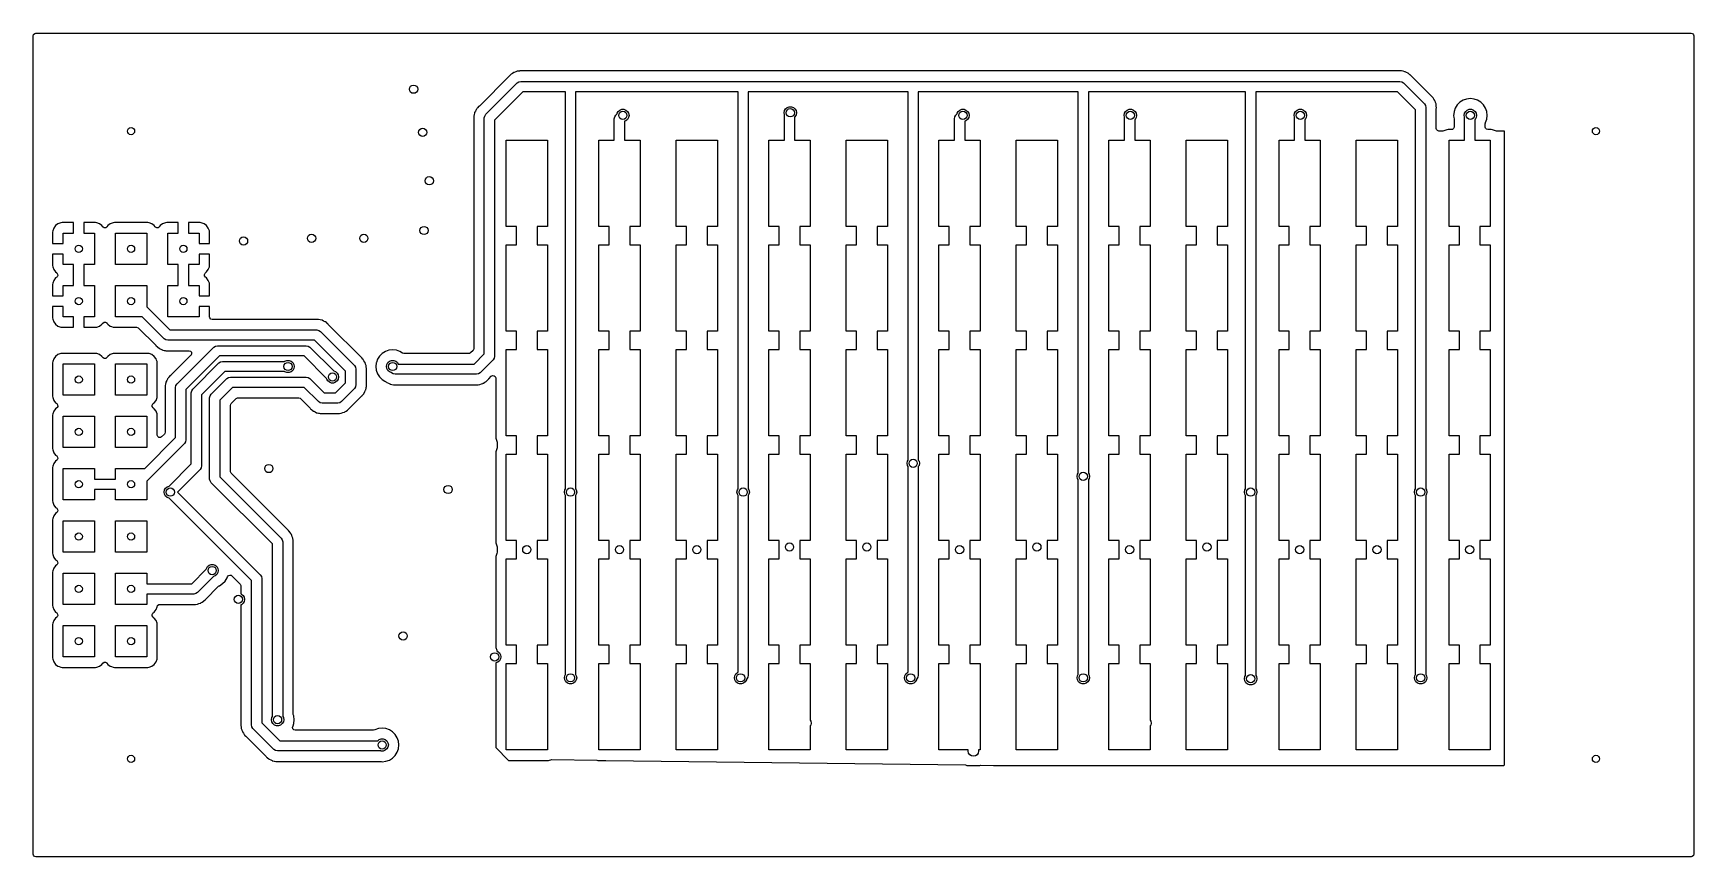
# Model space of a CAD drawing. Extents: x 1.61 to 4.79, y -2.79 to -1.21.
import ezdxf

# ---------------------------------------------------------------- set-up
doc = ezdxf.new("R2010")
doc.units = 0
doc.header["$MEASUREMENT"] = 0
doc.layers.add('BLACK', color=7, linetype='CONTINUOUS')

msp = doc.modelspace()

# ---------------------------------------------------------------- linework, layer by layer
at = {"layer": 'BLACK', "linetype": 'CONTINUOUS'}
for p, q in [((1.613, -1.2179), (1.6138, -1.2153)), ((1.613, -2.4069), (1.613, -1.2179)), ((1.6138, -1.2153), (1.6159, -1.2134)), ((1.6159, -1.2134), (1.6179, -1.213)), ((1.6179, -1.213), (4.7821, -1.213)), ((4.7821, -1.213), (4.7847, -1.2138)), ((4.7847, -1.2138), (4.7866, -1.2159)), ((4.7866, -1.2159), (4.787, -1.2179)), ((4.787, -1.2179), (4.787, -2.7821)), ((2.5236, -1.2942), (2.4657, -1.3521)), ((2.5257, -1.292), (2.5236, -1.2942)), ((2.5259, -1.2918), (2.5257, -1.292)), ((2.5261, -1.2916), (2.5259, -1.2918)), ((2.5259, -1.2918), (2.5259, -1.2918)), ((2.5264, -1.2914), (2.5261, -1.2916)), ((2.5261, -1.2916), (2.5261, -1.2916)), ((2.529, -1.2898), (2.5264, -1.2914)), ((2.5315, -1.2881), (2.529, -1.2898)), ((2.5318, -1.288), (2.5315, -1.2881)), ((2.532, -1.2879), (2.5318, -1.288)), ((2.5318, -1.288), (2.5318, -1.288)), ((2.5323, -1.2878), (2.532, -1.2879)), ((2.532, -1.2879), (2.532, -1.2879)), ((2.5352, -1.2868), (2.5323, -1.2878)), ((2.5381, -1.2857), (2.5352, -1.2868)), ((2.5383, -1.2857), (2.5381, -1.2857)), ((2.5386, -1.2856), (2.5383, -1.2857)), ((2.5383, -1.2857), (2.5383, -1.2857)), ((2.5389, -1.2856), (2.5386, -1.2856)), ((2.5386, -1.2856), (2.5386, -1.2856)), ((2.5416, -1.2853), (2.5389, -1.2856)), ((2.542, -1.2853), (2.5416, -1.2853)), ((2.5424, -1.2852), (2.542, -1.2853)), ((2.5433, -1.2851), (2.5424, -1.2852)), ((2.5436, -1.2851), (2.5433, -1.2851)), ((2.5438, -1.2851), (2.5436, -1.2851)), ((2.5459, -1.2849), (2.5438, -1.2851)), ((2.5468, -1.2851), (2.5459, -1.2849)), ((2.5475, -1.2851), (2.5468, -1.2851)), ((2.637, -1.2851), (2.5475, -1.2851)), ((2.6378, -1.2851), (2.637, -1.2851)), ((2.6383, -1.285), (2.6378, -1.2851)), ((2.6408, -1.2851), (2.6383, -1.285)), ((2.6383, -1.285), (2.6383, -1.285)), ((2.6409, -1.2851), (2.6408, -1.2851)), ((2.967, -1.2851), (2.6409, -1.2851)), ((2.9678, -1.2851), (2.967, -1.2851)), ((2.9683, -1.285), (2.9678, -1.2851)), ((2.9708, -1.2851), (2.9683, -1.285)), ((2.9683, -1.285), (2.9683, -1.285)), ((2.9709, -1.2851), (2.9708, -1.2851)), ((3.292, -1.2851), (2.9709, -1.2851)), ((3.2928, -1.2851), (3.292, -1.2851)), ((3.2933, -1.285), (3.2928, -1.2851)), ((3.2958, -1.2851), (3.2933, -1.285)), ((3.2933, -1.285), (3.2933, -1.285)), ((3.2959, -1.2851), (3.2958, -1.2851)), ((3.617, -1.2851), (3.2959, -1.2851)), ((3.6178, -1.2851), (3.617, -1.2851)), ((3.6183, -1.285), (3.6178, -1.2851)), ((3.6208, -1.2851), (3.6183, -1.285)), ((3.6183, -1.285), (3.6183, -1.285)), ((3.6209, -1.2851), (3.6208, -1.2851)), ((3.937, -1.2851), (3.6209, -1.2851)), ((3.9378, -1.2851), (3.937, -1.2851)), ((3.9383, -1.285), (3.9378, -1.2851)), ((3.9408, -1.2851), (3.9383, -1.285)), ((3.9383, -1.285), (3.9383, -1.285)), ((3.9409, -1.2851), (3.9408, -1.2851)), ((4.2246, -1.2851), (3.9409, -1.2851)), ((4.2276, -1.285), (4.2246, -1.2851)), ((4.2279, -1.2851), (4.2276, -1.285)), ((4.2276, -1.285), (4.2276, -1.285)), ((4.2282, -1.2851), (4.2279, -1.2851)), ((4.2279, -1.2851), (4.2279, -1.2851)), ((4.2285, -1.2851), (4.2282, -1.2851)), ((4.2282, -1.2851), (4.2282, -1.2851)), ((4.2315, -1.2858), (4.2285, -1.2851)), ((4.2345, -1.2865), (4.2315, -1.2858)), ((4.2347, -1.2866), (4.2345, -1.2865)), ((4.235, -1.2866), (4.2347, -1.2865)), ((4.2347, -1.2865), (4.2347, -1.2866)), ((4.2353, -1.2867), (4.235, -1.2866)), ((4.235, -1.2866), (4.235, -1.2866)), ((4.2378, -1.288), (4.2353, -1.2867)), ((4.2353, -1.2867), (4.2353, -1.2867)), ((4.2353, -1.2867), (4.2353, -1.2867)), ((4.238, -1.2881), (4.2378, -1.288)), ((4.2408, -1.2894), (4.238, -1.2881)), ((4.241, -1.2896), (4.2408, -1.2894)), ((4.2413, -1.2897), (4.241, -1.2896)), ((4.241, -1.2896), (4.241, -1.2896)), ((4.2415, -1.2899), (4.2413, -1.2897)), ((4.2413, -1.2897), (4.2413, -1.2897)), ((4.2439, -1.2918), (4.2415, -1.2899)), ((4.2449, -1.2927), (4.2439, -1.2918)), ((4.2451, -1.2929), (4.2449, -1.2927)), ((4.2453, -1.293), (4.2451, -1.2929)), ((4.2467, -1.2942), (4.2453, -1.293)), ((4.2469, -1.2944), (4.2467, -1.2942)), ((4.2474, -1.2951), (4.2469, -1.2944)), ((4.2479, -1.2957), (4.2474, -1.2951)), ((4.2858, -1.3336), (4.2479, -1.2957)), ((2.478, -1.368), (2.538, -1.308)), ((2.5491, -1.3248), (2.4948, -1.3791)), ((2.538, -1.308), (2.5412, -1.3059)), ((2.538, -1.308), (2.538, -1.308)), ((2.5412, -1.3059), (2.545, -1.3052)), ((2.545, -1.3052), (2.64, -1.3052)), ((2.6302, -1.3248), (2.5491, -1.3248)), ((2.6302, -2.0838), (2.6302, -1.3248)), ((2.64, -1.3052), (2.97, -1.3052)), ((2.9602, -1.3248), (2.6498, -1.3248)), ((2.6498, -1.3248), (2.6498, -2.0838)), ((2.9602, -2.0838), (2.9602, -1.3248)), ((2.97, -1.3052), (3.295, -1.3052)), ((3.2852, -1.3248), (2.9798, -1.3248)), ((2.9798, -1.3248), (2.9798, -2.0838)), ((3.2852, -2.0288), (3.2852, -1.3248)), ((3.295, -1.3052), (3.62, -1.3052)), ((3.6102, -1.3248), (3.3048, -1.3248)), ((3.3048, -1.3248), (3.3048, -2.0288)), ((3.6102, -2.0538), (3.6102, -1.3248)), ((3.62, -1.3052), (3.94, -1.3052)), ((3.9302, -1.3248), (3.6298, -1.3248)), ((3.6298, -1.3248), (3.6298, -2.0538)), ((3.9302, -2.0838), (3.9302, -1.3248)), ((3.94, -1.3052), (4.225, -1.3052)), ((4.2209, -1.3248), (3.9498, -1.3248)), ((3.9498, -1.3248), (3.9498, -2.0838)), ((4.2552, -1.3591), (4.2209, -1.3248)), ((4.225, -1.3052), (4.2288, -1.3059)), ((4.2288, -1.3059), (4.232, -1.308)), ((4.232, -1.308), (4.272, -1.348)), ((2.4567, -1.3647), (2.4566, -1.365)), ((2.4581, -1.362), (2.4567, -1.3647)), ((2.4594, -1.3592), (2.4581, -1.362)), ((2.4596, -1.359), (2.4594, -1.3592)), ((2.4597, -1.3587), (2.4596, -1.359)), ((2.4596, -1.359), (2.4596, -1.359)), ((2.4599, -1.3585), (2.4597, -1.3587)), ((2.4597, -1.3587), (2.4597, -1.3587)), ((2.461, -1.3572), (2.4599, -1.3585)), ((2.4618, -1.3561), (2.461, -1.3572)), ((2.4619, -1.3561), (2.4618, -1.3561)), ((2.4627, -1.3551), (2.4619, -1.3561)), ((2.4629, -1.3549), (2.4627, -1.3551)), ((2.4627, -1.3551), (2.4627, -1.3551)), ((2.463, -1.3547), (2.4629, -1.3549)), ((2.4644, -1.3531), (2.463, -1.3547)), ((2.4651, -1.3526), (2.4644, -1.3531)), ((2.4657, -1.3521), (2.4651, -1.3526)), ((2.7289, -1.366), (2.731, -1.3624)), ((2.731, -1.3624), (2.7341, -1.3598)), ((2.7341, -1.3598), (2.7379, -1.3584)), ((2.7379, -1.3584), (2.7421, -1.3584)), ((2.7421, -1.3584), (2.7459, -1.3598)), ((2.7459, -1.3598), (2.749, -1.3624)), ((2.749, -1.3624), (2.7511, -1.366)), ((3.0482, -1.365), (3.0489, -1.361)), ((3.0489, -1.361), (3.051, -1.3574)), ((3.051, -1.3574), (3.0541, -1.3548)), ((3.0541, -1.3548), (3.0579, -1.3534)), ((3.0579, -1.3534), (3.0621, -1.3534)), ((3.0621, -1.3534), (3.0659, -1.3548)), ((3.0659, -1.3548), (3.069, -1.3574)), ((3.069, -1.3574), (3.0711, -1.361)), ((3.0711, -1.361), (3.0718, -1.365)), ((3.3789, -1.366), (3.381, -1.3624)), ((3.381, -1.3624), (3.3841, -1.3598)), ((3.3841, -1.3598), (3.3879, -1.3584)), ((3.3879, -1.3584), (3.3921, -1.3584)), ((3.3921, -1.3584), (3.3959, -1.3598)), ((3.3959, -1.3598), (3.399, -1.3624)), ((3.399, -1.3624), (3.4011, -1.366)), ((3.6989, -1.366), (3.701, -1.3624)), ((3.701, -1.3624), (3.7041, -1.3598)), ((3.7041, -1.3598), (3.7079, -1.3584)), ((3.7079, -1.3584), (3.7121, -1.3584)), ((3.7121, -1.3584), (3.7159, -1.3598)), ((3.7159, -1.3598), (3.719, -1.3624)), ((3.719, -1.3624), (3.7211, -1.366)), ((4.0239, -1.366), (4.026, -1.3624)), ((4.026, -1.3624), (4.0291, -1.3598)), ((4.0291, -1.3598), (4.0329, -1.3584)), ((4.0329, -1.3584), (4.0371, -1.3584)), ((4.0371, -1.3584), (4.0409, -1.3598)), ((4.0409, -1.3598), (4.044, -1.3624)), ((4.044, -1.3624), (4.0461, -1.366)), ((4.2552, -2.0838), (4.2552, -1.3591)), ((4.272, -1.348), (4.2741, -1.3512)), ((4.2741, -1.3512), (4.2748, -1.355)), ((4.2748, -1.355), (4.2748, -2.0838)), ((4.288, -1.3357), (4.2858, -1.3336)), ((4.2858, -1.3336), (4.2858, -1.3336)), ((4.2882, -1.3359), (4.288, -1.3357)), ((4.2884, -1.3361), (4.2882, -1.3359)), ((4.2882, -1.3359), (4.2882, -1.3359)), ((4.2886, -1.3364), (4.2884, -1.3361)), ((4.2884, -1.3361), (4.2884, -1.3361)), ((4.2902, -1.339), (4.2886, -1.3364)), ((4.2886, -1.3364), (4.2886, -1.3364)), ((4.2886, -1.3364), (4.2886, -1.3364)), ((4.2919, -1.3415), (4.2902, -1.339)), ((4.292, -1.3418), (4.2919, -1.3415)), ((4.2921, -1.342), (4.292, -1.3418)), ((4.292, -1.3418), (4.292, -1.3418)), ((4.2922, -1.3423), (4.2921, -1.342)), ((4.2921, -1.342), (4.2921, -1.342)), ((4.2931, -1.3449), (4.2922, -1.3423)), ((4.2922, -1.3423), (4.2922, -1.3423)), ((4.2932, -1.3452), (4.2931, -1.3449)), ((4.2943, -1.3481), (4.2932, -1.3452)), ((4.2943, -1.3483), (4.2943, -1.3481)), ((4.2944, -1.3486), (4.2943, -1.3483)), ((4.2943, -1.3483), (4.2943, -1.3483)), ((4.2944, -1.3489), (4.2944, -1.3486)), ((4.2944, -1.3486), (4.2944, -1.3486)), ((4.2945, -1.35), (4.2944, -1.3489)), ((4.2944, -1.3489), (4.2944, -1.3489)), ((4.2947, -1.352), (4.2945, -1.35)), ((4.2949, -1.3533), (4.2947, -1.352)), ((4.2949, -1.3536), (4.2949, -1.3533)), ((4.2949, -1.3538), (4.2949, -1.3536)), ((4.295, -1.3547), (4.2949, -1.3538)), ((4.2949, -1.3568), (4.2951, -1.3559)), ((4.2949, -1.3575), (4.2949, -1.3568)), ((4.2949, -1.395), (4.2949, -1.3575)), ((4.2951, -1.3559), (4.295, -1.3547)), ((4.3288, -1.3629), (4.3283, -1.367)), ((4.3311, -1.3561), (4.3288, -1.3629)), ((4.335, -1.35), (4.3311, -1.3561)), ((4.3311, -1.3561), (4.3311, -1.3561)), ((4.34, -1.345), (4.335, -1.35)), ((4.335, -1.35), (4.335, -1.35)), ((4.3461, -1.3411), (4.34, -1.345)), ((4.34, -1.345), (4.34, -1.345)), ((4.3529, -1.3388), (4.3461, -1.3411)), ((4.3461, -1.3411), (4.3461, -1.3411)), ((4.3489, -1.366), (4.351, -1.3624)), ((4.351, -1.3624), (4.3541, -1.3598)), ((4.36, -1.338), (4.3529, -1.3388)), ((4.3529, -1.3388), (4.3529, -1.3388)), ((4.3529, -1.3388), (4.3529, -1.3388)), ((4.3541, -1.3598), (4.3579, -1.3584)), ((4.3579, -1.3584), (4.3621, -1.3584)), ((4.3671, -1.3388), (4.36, -1.338)), ((4.3621, -1.3584), (4.3659, -1.3598)), ((4.3659, -1.3598), (4.369, -1.3624)), ((4.3739, -1.3411), (4.3671, -1.3388)), ((4.3671, -1.3388), (4.3671, -1.3388)), ((4.3671, -1.3388), (4.3671, -1.3388)), ((4.369, -1.3624), (4.3711, -1.366)), ((4.38, -1.345), (4.3739, -1.3411)), ((4.3739, -1.3411), (4.3739, -1.3411)), ((4.385, -1.35), (4.38, -1.345)), ((4.38, -1.345), (4.38, -1.345)), ((4.3889, -1.3561), (4.385, -1.35)), ((4.385, -1.35), (4.385, -1.35)), ((4.3912, -1.3629), (4.3889, -1.3561)), ((4.3889, -1.3561), (4.3889, -1.3561)), ((4.3889, -1.3561), (4.3889, -1.3561)), ((4.392, -1.37), (4.3912, -1.3629)), ((2.4551, -1.3721), (2.455, -1.3724)), ((2.455, -1.3724), (2.4551, -1.3754)), ((2.4558, -1.3685), (2.4551, -1.3715)), ((2.4551, -1.3715), (2.4551, -1.3718)), ((2.4551, -1.3718), (2.4551, -1.3718)), ((2.4551, -1.3718), (2.4551, -1.3721)), ((2.4551, -1.3721), (2.4551, -1.3721)), ((2.4551, -1.3754), (2.4551, -1.8156)), ((2.4565, -1.3655), (2.4558, -1.3685)), ((2.4566, -1.365), (2.4565, -1.3653)), ((2.4565, -1.3653), (2.4566, -1.3653)), ((2.4566, -1.3653), (2.4565, -1.3655)), ((2.4566, -1.365), (2.4566, -1.365)), ((2.4752, -1.375), (2.4759, -1.3712)), ((2.4752, -1.8259), (2.4752, -1.375)), ((2.4759, -1.3712), (2.478, -1.368)), ((2.4948, -1.3791), (2.4948, -1.83)), ((2.7237, -1.3764), (2.7245, -1.3727)), ((2.7237, -1.4173), (2.7237, -1.3764)), ((2.7245, -1.3727), (2.7266, -1.3695)), ((2.7266, -1.3695), (2.7286, -1.3674)), ((2.7286, -1.3674), (2.7289, -1.366)), ((2.7459, -1.3802), (2.7434, -1.3811)), ((2.7434, -1.3811), (2.7434, -1.4173)), ((2.749, -1.3776), (2.7459, -1.3802)), ((2.7511, -1.374), (2.749, -1.3776)), ((2.7511, -1.366), (2.7518, -1.37)), ((2.7518, -1.37), (2.7511, -1.374)), ((3.0487, -1.3681), (3.0482, -1.365)), ((3.0487, -1.4173), (3.0487, -1.3681)), ((3.069, -1.3726), (3.0684, -1.3731)), ((3.0684, -1.3731), (3.0684, -1.4173)), ((3.0711, -1.369), (3.069, -1.3726)), ((3.0718, -1.365), (3.0711, -1.369)), ((3.3737, -1.3764), (3.3745, -1.3727)), ((3.3737, -1.4173), (3.3737, -1.3764)), ((3.3745, -1.3727), (3.3766, -1.3695)), ((3.3766, -1.3695), (3.3786, -1.3674)), ((3.3786, -1.3674), (3.3789, -1.366)), ((3.3959, -1.3802), (3.3934, -1.3811)), ((3.3934, -1.3811), (3.3934, -1.4173)), ((3.399, -1.3776), (3.3959, -1.3802)), ((3.4011, -1.374), (3.399, -1.3776)), ((3.4011, -1.366), (3.4018, -1.37)), ((3.4018, -1.37), (3.4011, -1.374)), ((3.6982, -1.37), (3.6989, -1.366)), ((3.6987, -1.3731), (3.6982, -1.37)), ((3.6987, -1.4173), (3.6987, -1.3731)), ((3.719, -1.3776), (3.7184, -1.3781)), ((3.7184, -1.3781), (3.7184, -1.4173)), ((3.7211, -1.374), (3.719, -1.3776)), ((3.7211, -1.366), (3.7218, -1.37)), ((3.7218, -1.37), (3.7211, -1.374)), ((4.0232, -1.37), (4.0239, -1.366)), ((4.0237, -1.3731), (4.0232, -1.37)), ((4.0237, -1.4173), (4.0237, -1.3731)), ((4.044, -1.3776), (4.0434, -1.3781)), ((4.0434, -1.3781), (4.0434, -1.4173)), ((4.0461, -1.374), (4.044, -1.3776)), ((4.0461, -1.366), (4.0468, -1.37)), ((4.0468, -1.37), (4.0461, -1.374)), ((4.2953, -1.3971), (4.2949, -1.395)), ((4.3279, -1.395), (4.3258, -1.3969)), ((4.3287, -1.3923), (4.3279, -1.395)), ((4.3283, -1.367), (4.328, -1.37)), ((4.328, -1.37), (4.3284, -1.3738)), ((4.3284, -1.3738), (4.3287, -1.3765)), ((4.3287, -1.3765), (4.3287, -1.3768)), ((4.3287, -1.3768), (4.3287, -1.3923)), ((4.3482, -1.37), (4.3489, -1.366)), ((4.3487, -1.3731), (4.3482, -1.37)), ((4.3487, -1.4173), (4.3487, -1.3731)), ((4.369, -1.3776), (4.3684, -1.3781)), ((4.3684, -1.3781), (4.3684, -1.4173)), ((4.3711, -1.374), (4.369, -1.3776)), ((4.3711, -1.366), (4.3718, -1.37)), ((4.3718, -1.37), (4.3711, -1.374)), ((4.3884, -1.3859), (4.3888, -1.3842)), ((4.3884, -1.3923), (4.3884, -1.3859)), ((4.3889, -1.3944), (4.3884, -1.3923)), ((4.3888, -1.3842), (4.3889, -1.3836)), ((4.3888, -1.3842), (4.3888, -1.3842)), ((4.3889, -1.3836), (4.3912, -1.3771)), ((4.3907, -1.3965), (4.3889, -1.3944)), ((4.3934, -1.3973), (4.3907, -1.3965)), ((4.3912, -1.3771), (4.392, -1.37)), ((2.517, -1.5827), (2.517, -1.4173)), ((2.517, -1.4173), (2.5958, -1.4173)), ((2.5958, -1.4173), (2.5958, -1.5827)), ((2.6942, -1.5827), (2.6942, -1.4173)), ((2.6942, -1.4173), (2.7237, -1.4173)), ((2.7434, -1.4173), (2.773, -1.4173)), ((2.773, -1.4173), (2.773, -1.5827)), ((2.842, -1.5827), (2.842, -1.4173)), ((2.842, -1.4173), (2.9208, -1.4173)), ((2.9208, -1.4173), (2.9208, -1.5827)), ((3.0192, -1.5827), (3.0192, -1.4173)), ((3.0192, -1.4173), (3.0487, -1.4173)), ((3.0684, -1.4173), (3.098, -1.4173)), ((3.098, -1.4173), (3.098, -1.5827)), ((3.167, -1.5827), (3.167, -1.4173)), ((3.167, -1.4173), (3.2458, -1.4173)), ((3.2458, -1.4173), (3.2458, -1.5827)), ((3.3442, -1.5827), (3.3442, -1.4173)), ((3.3442, -1.4173), (3.3737, -1.4173)), ((3.3934, -1.4173), (3.423, -1.4173)), ((3.423, -1.4173), (3.423, -1.5827)), ((3.492, -1.5827), (3.492, -1.4173)), ((3.492, -1.4173), (3.5708, -1.4173)), ((3.5708, -1.4173), (3.5708, -1.5827)), ((3.6692, -1.5827), (3.6692, -1.4173)), ((3.6692, -1.4173), (3.6987, -1.4173)), ((3.7184, -1.4173), (3.748, -1.4173)), ((3.748, -1.4173), (3.748, -1.5827)), ((3.817, -1.5827), (3.817, -1.4173)), ((3.817, -1.4173), (3.8958, -1.4173)), ((3.8958, -1.4173), (3.8958, -1.5827)), ((3.9942, -1.5827), (3.9942, -1.4173)), ((3.9942, -1.4173), (4.0237, -1.4173)), ((4.0434, -1.4173), (4.073, -1.4173)), ((4.073, -1.4173), (4.073, -1.5827)), ((4.142, -1.5827), (4.142, -1.4173)), ((4.142, -1.4173), (4.2208, -1.4173)), ((4.2208, -1.4173), (4.2208, -1.5827)), ((4.2971, -1.3992), (4.2953, -1.3971)), ((4.2998, -1.4), (4.2971, -1.3992)), ((4.3075, -1.4), (4.2998, -1.4)), ((4.3092, -1.3997), (4.3075, -1.4)), ((4.3149, -1.3976), (4.3092, -1.3997)), ((4.3173, -1.3973), (4.3149, -1.3976)), ((4.3149, -1.3976), (4.3149, -1.3976)), ((4.3238, -1.3973), (4.3173, -1.3973)), ((4.3192, -1.5827), (4.3192, -1.4173)), ((4.3192, -1.4173), (4.3487, -1.4173)), ((4.3258, -1.3969), (4.3238, -1.3973)), ((4.3684, -1.4173), (4.398, -1.4173)), ((4.3999, -1.3973), (4.3934, -1.3973)), ((4.398, -1.4173), (4.398, -1.5827)), ((4.4023, -1.3976), (4.3999, -1.3973)), ((4.3999, -1.3973), (4.3999, -1.3973)), ((4.408, -1.3997), (4.4023, -1.3976)), ((4.4023, -1.3976), (4.4023, -1.3976)), ((4.4097, -1.4), (4.408, -1.3997)), ((4.425, -1.4), (4.4097, -1.4)), ((4.425, -2.6112), (4.425, -1.4)), ((1.6523, -1.5853), (1.6503, -1.5907)), ((1.6557, -1.5807), (1.6523, -1.5853)), ((1.6523, -1.5853), (1.6523, -1.5853)), ((1.6603, -1.5773), (1.6557, -1.5807)), ((1.6657, -1.5753), (1.6603, -1.5773)), ((1.6603, -1.5773), (1.6603, -1.5773)), ((1.6681, -1.575), (1.6657, -1.5753)), ((1.69, -1.575), (1.6681, -1.575)), ((1.69, -1.595), (1.69, -1.575)), ((1.7319, -1.575), (1.71, -1.575)), ((1.71, -1.575), (1.71, -1.595)), ((1.7343, -1.5753), (1.7319, -1.575)), ((1.7397, -1.5773), (1.7343, -1.5753)), ((1.7443, -1.5807), (1.7397, -1.5773)), ((1.746, -1.583), (1.7443, -1.5807)), ((1.7465, -1.5836), (1.746, -1.583)), ((1.7489, -1.5849), (1.7465, -1.5836)), ((1.7517, -1.5847), (1.7489, -1.5849)), ((1.754, -1.583), (1.7517, -1.5847)), ((1.7557, -1.5807), (1.754, -1.583)), ((1.7603, -1.5772), (1.7557, -1.5807)), ((1.7657, -1.5752), (1.7603, -1.5772)), ((1.7603, -1.5772), (1.7603, -1.5772)), ((1.7681, -1.575), (1.7657, -1.5752)), ((1.7657, -1.5752), (1.7657, -1.5752)), ((1.8319, -1.575), (1.7681, -1.575)), ((1.7681, -1.575), (1.7681, -1.575)), ((1.8343, -1.5752), (1.8319, -1.575)), ((1.8319, -1.575), (1.8319, -1.575)), ((1.8397, -1.5772), (1.8343, -1.5752)), ((1.8343, -1.5752), (1.8343, -1.5752)), ((1.8443, -1.5807), (1.8397, -1.5772)), ((1.8397, -1.5772), (1.8397, -1.5772)), ((1.846, -1.583), (1.8443, -1.5807)), ((1.8443, -1.5807), (1.8443, -1.5807)), ((1.8443, -1.5807), (1.8443, -1.5807)), ((1.8443, -1.5807), (1.8443, -1.5807)), ((1.8465, -1.5836), (1.846, -1.583)), ((1.849, -1.5849), (1.8465, -1.5836)), ((1.8517, -1.5847), (1.849, -1.5849)), ((1.854, -1.583), (1.8517, -1.5847)), ((1.8557, -1.5807), (1.854, -1.583)), ((1.8603, -1.5773), (1.8557, -1.5807)), ((1.8657, -1.5753), (1.8603, -1.5773)), ((1.8603, -1.5773), (1.8603, -1.5773)), ((1.8681, -1.575), (1.8657, -1.5753)), ((1.89, -1.575), (1.8681, -1.575)), ((1.89, -1.595), (1.89, -1.575)), ((1.9319, -1.575), (1.91, -1.575)), ((1.91, -1.575), (1.91, -1.595)), ((1.9343, -1.5753), (1.9319, -1.575)), ((1.9397, -1.5773), (1.9343, -1.5753)), ((1.9443, -1.5807), (1.9397, -1.5773)), ((1.9477, -1.5853), (1.9443, -1.5807)), ((1.9497, -1.5907), (1.9477, -1.5853)), ((1.9477, -1.5853), (1.9477, -1.5853)), ((2.5367, -1.5827), (2.517, -1.5827)), ((2.5367, -1.6), (2.5367, -1.5827)), ((2.5958, -1.5827), (2.5761, -1.5827)), ((2.5761, -1.5827), (2.5761, -1.6)), ((2.7139, -1.5827), (2.6942, -1.5827)), ((2.7139, -1.6), (2.7139, -1.5827)), ((2.773, -1.5827), (2.7533, -1.5827)), ((2.7533, -1.5827), (2.7533, -1.6)), ((2.8617, -1.5827), (2.842, -1.5827)), ((2.8617, -1.605), (2.8617, -1.5827)), ((2.9208, -1.5827), (2.9011, -1.5827)), ((2.9011, -1.5827), (2.9011, -1.605)), ((3.0389, -1.5827), (3.0192, -1.5827)), ((3.0389, -1.595), (3.0389, -1.5827)), ((3.098, -1.5827), (3.0783, -1.5827)), ((3.0783, -1.5827), (3.0783, -1.595)), ((3.1867, -1.5827), (3.167, -1.5827)), ((3.1867, -1.605), (3.1867, -1.5827)), ((3.2458, -1.5827), (3.2261, -1.5827)), ((3.2261, -1.5827), (3.2261, -1.605)), ((3.3639, -1.5827), (3.3442, -1.5827)), ((3.3639, -1.6), (3.3639, -1.5827)), ((3.423, -1.5827), (3.4033, -1.5827)), ((3.4033, -1.5827), (3.4033, -1.6)), ((3.5117, -1.5827), (3.492, -1.5827)), ((3.5117, -1.6), (3.5117, -1.5827)), ((3.5708, -1.5827), (3.5511, -1.5827)), ((3.5511, -1.5827), (3.5511, -1.6)), ((3.6889, -1.5827), (3.6692, -1.5827)), ((3.6889, -1.605), (3.6889, -1.5827)), ((3.748, -1.5827), (3.7283, -1.5827)), ((3.7283, -1.5827), (3.7283, -1.605)), ((3.8367, -1.5827), (3.817, -1.5827)), ((3.8367, -1.6), (3.8367, -1.5827)), ((3.8958, -1.5827), (3.8761, -1.5827)), ((3.8761, -1.5827), (3.8761, -1.6)), ((4.0139, -1.5827), (3.9942, -1.5827)), ((4.0139, -1.6), (4.0139, -1.5827)), ((4.073, -1.5827), (4.0533, -1.5827)), ((4.0533, -1.5827), (4.0533, -1.6)), ((4.1617, -1.5827), (4.142, -1.5827)), ((4.1617, -1.6), (4.1617, -1.5827)), ((4.2208, -1.5827), (4.2011, -1.5827)), ((4.2011, -1.5827), (4.2011, -1.6)), ((4.3389, -1.5827), (4.3192, -1.5827)), ((4.3389, -1.605), (4.3389, -1.5827)), ((4.398, -1.5827), (4.3783, -1.5827)), ((4.3783, -1.5827), (4.3783, -1.605)), ((1.6503, -1.5907), (1.65, -1.5931)), ((1.65, -1.5931), (1.65, -1.615)), ((1.65, -1.615), (1.67, -1.615)), ((1.67, -1.615), (1.67, -1.595)), ((1.67, -1.595), (1.69, -1.595)), ((1.71, -1.595), (1.73, -1.595)), ((1.73, -1.595), (1.73, -1.655)), ((1.77, -1.655), (1.77, -1.595)), ((1.77, -1.595), (1.83, -1.595)), ((1.83, -1.595), (1.83, -1.655)), ((1.87, -1.655), (1.87, -1.595)), ((1.87, -1.595), (1.89, -1.595)), ((1.91, -1.595), (1.93, -1.595)), ((1.93, -1.595), (1.93, -1.615)), ((1.93, -1.615), (1.95, -1.615)), ((1.95, -1.5931), (1.9497, -1.5907)), ((1.95, -1.615), (1.95, -1.5931)), ((1.95, -1.5931), (1.95, -1.5931)), ((2.517, -1.7827), (2.517, -1.6173)), ((2.517, -1.6173), (2.5367, -1.6173)), ((2.5367, -1.6173), (2.5367, -1.6)), ((2.5761, -1.6), (2.5761, -1.6173)), ((2.5761, -1.6173), (2.5958, -1.6173)), ((2.5958, -1.6173), (2.5958, -1.7827)), ((2.6942, -1.7827), (2.6942, -1.6173)), ((2.6942, -1.6173), (2.7139, -1.6173)), ((2.7139, -1.6173), (2.7139, -1.6)), ((2.7533, -1.6), (2.7533, -1.6173)), ((2.7533, -1.6173), (2.773, -1.6173)), ((2.773, -1.6173), (2.773, -1.7827)), ((2.842, -1.7827), (2.842, -1.6173)), ((2.842, -1.6173), (2.8617, -1.6173)), ((2.8617, -1.6173), (2.8617, -1.605)), ((2.9011, -1.605), (2.9011, -1.6173)), ((2.9011, -1.6173), (2.9208, -1.6173)), ((2.9208, -1.6173), (2.9208, -1.7827)), ((3.0192, -1.7827), (3.0192, -1.6173)), ((3.0192, -1.6173), (3.0389, -1.6173)), ((3.0389, -1.6), (3.0389, -1.595)), ((3.0389, -1.6173), (3.0389, -1.6)), ((3.0783, -1.595), (3.0783, -1.6)), ((3.0783, -1.6), (3.0783, -1.6173)), ((3.0783, -1.6173), (3.098, -1.6173)), ((3.098, -1.6173), (3.098, -1.7827)), ((3.167, -1.7827), (3.167, -1.6173)), ((3.167, -1.6173), (3.1867, -1.6173)), ((3.1867, -1.6173), (3.1867, -1.605)), ((3.2261, -1.605), (3.2261, -1.6173)), ((3.2261, -1.6173), (3.2458, -1.6173)), ((3.2458, -1.6173), (3.2458, -1.7827)), ((3.3442, -1.7827), (3.3442, -1.6173)), ((3.3442, -1.6173), (3.3639, -1.6173)), ((3.3639, -1.6173), (3.3639, -1.6)), ((3.4033, -1.6), (3.4033, -1.6173)), ((3.4033, -1.6173), (3.423, -1.6173)), ((3.423, -1.6173), (3.423, -1.7827)), ((3.492, -1.7827), (3.492, -1.6173)), ((3.492, -1.6173), (3.5117, -1.6173)), ((3.5117, -1.6173), (3.5117, -1.6)), ((3.5511, -1.6), (3.5511, -1.6173)), ((3.5511, -1.6173), (3.5708, -1.6173)), ((3.5708, -1.6173), (3.5708, -1.7827)), ((3.6692, -1.7827), (3.6692, -1.6173)), ((3.6692, -1.6173), (3.6889, -1.6173)), ((3.6889, -1.6173), (3.6889, -1.605)), ((3.7283, -1.605), (3.7283, -1.6173)), ((3.7283, -1.6173), (3.748, -1.6173)), ((3.748, -1.6173), (3.748, -1.7827)), ((3.817, -1.7827), (3.817, -1.6173)), ((3.817, -1.6173), (3.8367, -1.6173)), ((3.8367, -1.6173), (3.8367, -1.6)), ((3.8761, -1.6), (3.8761, -1.6173)), ((3.8761, -1.6173), (3.8958, -1.6173)), ((3.8958, -1.6173), (3.8958, -1.7827)), ((3.9942, -1.7827), (3.9942, -1.6173)), ((3.9942, -1.6173), (4.0139, -1.6173)), ((4.0139, -1.6173), (4.0139, -1.6)), ((4.0533, -1.6), (4.0533, -1.6173)), ((4.0533, -1.6173), (4.073, -1.6173)), ((4.073, -1.6173), (4.073, -1.7827)), ((4.142, -1.7827), (4.142, -1.6173)), ((4.142, -1.6173), (4.1617, -1.6173)), ((4.1617, -1.6173), (4.1617, -1.6)), ((4.2011, -1.6), (4.2011, -1.6173)), ((4.2011, -1.6173), (4.2208, -1.6173)), ((4.2208, -1.6173), (4.2208, -1.7827)), ((4.3192, -1.7827), (4.3192, -1.6173)), ((4.3192, -1.6173), (4.3389, -1.6173)), ((4.3389, -1.6173), (4.3389, -1.605)), ((4.3783, -1.605), (4.3783, -1.6173)), ((4.3783, -1.6173), (4.398, -1.6173)), ((4.398, -1.6173), (4.398, -1.7827)), ((1.65, -1.635), (1.65, -1.6569)), ((1.67, -1.635), (1.65, -1.635)), ((1.67, -1.655), (1.67, -1.635)), ((1.95, -1.635), (1.93, -1.635)), ((1.93, -1.635), (1.93, -1.655)), ((1.95, -1.6569), (1.95, -1.635)), ((1.65, -1.6569), (1.6503, -1.6593)), ((1.6503, -1.6593), (1.6523, -1.6647)), ((1.6523, -1.6647), (1.6523, -1.6647)), ((1.6523, -1.6647), (1.6557, -1.6693)), ((1.6557, -1.6807), (1.6523, -1.6853)), ((1.6557, -1.6693), (1.658, -1.671)), ((1.658, -1.679), (1.6557, -1.6807)), ((1.658, -1.671), (1.6597, -1.6733)), ((1.6586, -1.6785), (1.658, -1.679)), ((1.6599, -1.6761), (1.6586, -1.6785)), ((1.6597, -1.6733), (1.6599, -1.6761)), ((1.69, -1.655), (1.67, -1.655)), ((1.69, -1.695), (1.69, -1.655)), ((1.73, -1.655), (1.71, -1.655)), ((1.71, -1.655), (1.71, -1.695)), ((1.83, -1.655), (1.77, -1.655)), ((1.89, -1.655), (1.87, -1.655)), ((1.89, -1.695), (1.89, -1.655)), ((1.93, -1.655), (1.91, -1.655)), ((1.91, -1.655), (1.91, -1.695)), ((1.9401, -1.6739), (1.9414, -1.6715)), ((1.9403, -1.6767), (1.9401, -1.6739)), ((1.942, -1.679), (1.9403, -1.6767)), ((1.9414, -1.6715), (1.942, -1.671)), ((1.942, -1.671), (1.9443, -1.6693)), ((1.9443, -1.6807), (1.942, -1.679)), ((1.9443, -1.6693), (1.9477, -1.6647)), ((1.9477, -1.6853), (1.9443, -1.6807)), ((1.9477, -1.6647), (1.9497, -1.6593)), ((1.9477, -1.6647), (1.9477, -1.6647)), ((1.9497, -1.6593), (1.95, -1.6569)), ((1.95, -1.6569), (1.95, -1.6569)), ((1.6503, -1.6907), (1.65, -1.6931)), ((1.65, -1.6931), (1.65, -1.715)), ((1.6523, -1.6853), (1.6503, -1.6907)), ((1.6523, -1.6853), (1.6523, -1.6853)), ((1.67, -1.715), (1.67, -1.695)), ((1.67, -1.695), (1.69, -1.695)), ((1.71, -1.695), (1.73, -1.695)), ((1.73, -1.695), (1.73, -1.755)), ((1.77, -1.755), (1.77, -1.695)), ((1.77, -1.695), (1.83, -1.695)), ((1.83, -1.695), (1.83, -1.7361)), ((1.87, -1.755), (1.87, -1.695)), ((1.87, -1.695), (1.89, -1.695)), ((1.91, -1.695), (1.93, -1.695)), ((1.93, -1.695), (1.93, -1.715)), ((1.9497, -1.6907), (1.9477, -1.6853)), ((1.9477, -1.6853), (1.9477, -1.6853)), ((1.95, -1.6931), (1.9497, -1.6907)), ((1.95, -1.715), (1.95, -1.6931)), ((1.95, -1.6931), (1.95, -1.6931)), ((1.65, -1.715), (1.67, -1.715)), ((1.65, -1.735), (1.65, -1.7569)), ((1.67, -1.735), (1.65, -1.735)), ((1.67, -1.755), (1.67, -1.735)), ((1.83, -1.7361), (1.8741, -1.7802)), ((1.93, -1.715), (1.95, -1.715)), ((1.95, -1.735), (1.93, -1.735)), ((1.93, -1.735), (1.93, -1.755)), ((1.95, -1.7552), (1.95, -1.735)), ((1.65, -1.7569), (1.6503, -1.7593)), ((1.6503, -1.7593), (1.6523, -1.7647)), ((1.6523, -1.7647), (1.6523, -1.7647)), ((1.6523, -1.7647), (1.6557, -1.7693)), ((1.6557, -1.7693), (1.6603, -1.7727)), ((1.6603, -1.7727), (1.6657, -1.7747)), ((1.6657, -1.7747), (1.6681, -1.775)), ((1.6681, -1.775), (1.6681, -1.775)), ((1.6681, -1.775), (1.69, -1.775)), ((1.69, -1.755), (1.67, -1.755)), ((1.69, -1.775), (1.69, -1.755)), ((1.73, -1.755), (1.71, -1.755)), ((1.71, -1.755), (1.71, -1.775)), ((1.71, -1.775), (1.7319, -1.775)), ((1.7319, -1.775), (1.7343, -1.7747)), ((1.7319, -1.775), (1.7319, -1.775)), ((1.7343, -1.7747), (1.7397, -1.7727)), ((1.7397, -1.7727), (1.7443, -1.7693)), ((1.7397, -1.7727), (1.7397, -1.7727)), ((1.7443, -1.7693), (1.746, -1.767)), ((1.746, -1.767), (1.7483, -1.7653)), ((1.7483, -1.7653), (1.751, -1.7651)), ((1.751, -1.7651), (1.7535, -1.7664)), ((1.7535, -1.7664), (1.754, -1.767)), ((1.754, -1.767), (1.7557, -1.7693)), ((1.7557, -1.7693), (1.7603, -1.7728)), ((1.7603, -1.7728), (1.7603, -1.7728)), ((1.7603, -1.7728), (1.7603, -1.7728)), ((1.7603, -1.7728), (1.7626, -1.7736)), ((1.7626, -1.7736), (1.7657, -1.7748)), ((1.7657, -1.7748), (1.7657, -1.7748)), ((1.7657, -1.7748), (1.7681, -1.775)), ((1.7681, -1.775), (1.7681, -1.775)), ((1.7681, -1.775), (1.7681, -1.775)), ((1.7681, -1.775), (1.8107, -1.775)), ((1.8211, -1.755), (1.77, -1.755)), ((1.8107, -1.775), (1.8134, -1.7758)), ((1.8134, -1.7758), (1.8142, -1.7765)), ((1.8142, -1.7765), (1.8471, -1.8093)), ((1.863, -1.797), (1.8211, -1.755)), ((1.93, -1.755), (1.87, -1.755)), ((1.9504, -1.7572), (1.95, -1.7552)), ((1.9523, -1.7594), (1.9504, -1.7572)), ((1.955, -1.7601), (1.9523, -1.7594)), ((2.1546, -1.7601), (1.955, -1.7601)), ((2.1576, -1.76), (2.1546, -1.7601)), ((2.1579, -1.7601), (2.1576, -1.76)), ((2.1576, -1.76), (2.1576, -1.76)), ((2.1582, -1.7601), (2.1579, -1.7601)), ((2.1579, -1.7601), (2.1579, -1.7601)), ((2.1585, -1.7601), (2.1582, -1.7601)), ((2.1582, -1.7601), (2.1582, -1.7601)), ((2.1615, -1.7608), (2.1585, -1.7601)), ((2.1645, -1.7615), (2.1615, -1.7608)), ((2.1647, -1.7616), (2.1645, -1.7615)), ((2.165, -1.7616), (2.1647, -1.7615)), ((2.1647, -1.7615), (2.1647, -1.7616)), ((2.1653, -1.7617), (2.165, -1.7616)), ((2.165, -1.7616), (2.165, -1.7616)), ((2.168, -1.7631), (2.1653, -1.7617)), ((2.1653, -1.7617), (2.1653, -1.7617)), ((2.1653, -1.7617), (2.1653, -1.7617)), ((2.1708, -1.7644), (2.168, -1.7631)), ((2.171, -1.7646), (2.1708, -1.7644)), ((2.1713, -1.7647), (2.171, -1.7646)), ((2.171, -1.7646), (2.171, -1.7646)), ((2.1715, -1.7649), (2.1713, -1.7647)), ((2.1713, -1.7647), (2.1713, -1.7647)), ((2.1739, -1.7668), (2.1715, -1.7649)), ((2.1715, -1.7649), (2.1715, -1.7649)), ((2.1715, -1.7649), (2.1715, -1.7649)), ((2.174, -1.767), (2.1739, -1.7668)), ((2.1749, -1.7677), (2.174, -1.767)), ((2.1751, -1.7679), (2.1749, -1.7677)), ((2.1753, -1.768), (2.1751, -1.7679)), ((2.1768, -1.7693), (2.1753, -1.768)), ((2.1769, -1.7694), (2.1768, -1.7693)), ((2.1774, -1.7701), (2.1769, -1.7694)), ((2.1779, -1.7707), (2.1774, -1.7701)), ((2.2408, -1.8336), (2.1779, -1.7707)), ((1.8662, -1.7991), (1.863, -1.797)), ((1.863, -1.797), (1.863, -1.797)), ((1.87, -1.7998), (1.8662, -1.7991)), ((2.1509, -1.7998), (1.87, -1.7998)), ((1.87, -1.7998), (1.87, -1.7998)), ((1.8741, -1.7802), (2.155, -1.7802)), ((2.2102, -1.8591), (2.1509, -1.7998)), ((2.155, -1.7802), (2.1588, -1.7809)), ((2.1588, -1.7809), (2.162, -1.783)), ((2.162, -1.783), (2.227, -1.848)), ((2.5367, -1.7827), (2.517, -1.7827)), ((2.5367, -1.8173), (2.5367, -1.7827)), ((2.5958, -1.7827), (2.5761, -1.7827)), ((2.5761, -1.7827), (2.5761, -1.8173)), ((2.7139, -1.7827), (2.6942, -1.7827)), ((2.7139, -1.8173), (2.7139, -1.7827)), ((2.773, -1.7827), (2.7533, -1.7827)), ((2.7533, -1.7827), (2.7533, -1.8173)), ((2.8617, -1.7827), (2.842, -1.7827)), ((2.8617, -1.8173), (2.8617, -1.7827)), ((2.9208, -1.7827), (2.9011, -1.7827)), ((2.9011, -1.7827), (2.9011, -1.8173)), ((3.0389, -1.7827), (3.0192, -1.7827)), ((3.0389, -1.8173), (3.0389, -1.7827)), ((3.098, -1.7827), (3.0783, -1.7827)), ((3.0783, -1.7827), (3.0783, -1.8173)), ((3.1867, -1.7827), (3.167, -1.7827)), ((3.1867, -1.8), (3.1867, -1.7827)), ((3.1867, -1.8173), (3.1867, -1.8)), ((3.2458, -1.7827), (3.2261, -1.7827)), ((3.2261, -1.7827), (3.2261, -1.8)), ((3.2261, -1.8), (3.2261, -1.8173)), ((3.3639, -1.7827), (3.3442, -1.7827)), ((3.3639, -1.8), (3.3639, -1.7827)), ((3.3639, -1.8173), (3.3639, -1.8)), ((3.423, -1.7827), (3.4033, -1.7827)), ((3.4033, -1.7827), (3.4033, -1.8)), ((3.4033, -1.8), (3.4033, -1.8173)), ((3.5117, -1.7827), (3.492, -1.7827)), ((3.5117, -1.8173), (3.5117, -1.7827)), ((3.5708, -1.7827), (3.5511, -1.7827)), ((3.5511, -1.7827), (3.5511, -1.8173)), ((3.6889, -1.7827), (3.6692, -1.7827)), ((3.6889, -1.8173), (3.6889, -1.7827)), ((3.748, -1.7827), (3.7283, -1.7827)), ((3.7283, -1.7827), (3.7283, -1.8173)), ((3.8367, -1.7827), (3.817, -1.7827)), ((3.8367, -1.8173), (3.8367, -1.7827)), ((3.8958, -1.7827), (3.8761, -1.7827)), ((3.8761, -1.7827), (3.8761, -1.8173)), ((4.0139, -1.7827), (3.9942, -1.7827)), ((4.0139, -1.8173), (4.0139, -1.7827)), ((4.073, -1.7827), (4.0533, -1.7827)), ((4.0533, -1.7827), (4.0533, -1.8173)), ((4.1617, -1.7827), (4.142, -1.7827)), ((4.1617, -1.8173), (4.1617, -1.7827)), ((4.2208, -1.7827), (4.2011, -1.7827)), ((4.2011, -1.7827), (4.2011, -1.8173)), ((4.3389, -1.7827), (4.3192, -1.7827)), ((4.3389, -1.8173), (4.3389, -1.7827)), ((4.398, -1.7827), (4.3783, -1.7827)), ((4.3783, -1.7827), (4.3783, -1.8173)), ((1.6502, -1.8407), (1.65, -1.8431)), ((1.6522, -1.8353), (1.6502, -1.8407)), ((1.6502, -1.8407), (1.6502, -1.8407)), ((1.6557, -1.8307), (1.6522, -1.8353)), ((1.6522, -1.8353), (1.6522, -1.8353)), ((1.6603, -1.8272), (1.6557, -1.8307)), ((1.6657, -1.8252), (1.6603, -1.8272)), ((1.6603, -1.8272), (1.6603, -1.8272)), ((1.6681, -1.825), (1.6657, -1.8252)), ((1.6657, -1.8252), (1.6657, -1.8252)), ((1.7319, -1.825), (1.6681, -1.825)), ((1.6681, -1.825), (1.6681, -1.825)), ((1.7343, -1.8252), (1.7319, -1.825)), ((1.7319, -1.825), (1.7319, -1.825)), ((1.7397, -1.8272), (1.7343, -1.8252)), ((1.7343, -1.8252), (1.7343, -1.8252)), ((1.7443, -1.8307), (1.7397, -1.8272)), ((1.7397, -1.8272), (1.7397, -1.8272)), ((1.746, -1.833), (1.7443, -1.8307)), ((1.7465, -1.8335), (1.746, -1.833)), ((1.7489, -1.8349), (1.7465, -1.8335)), ((1.7517, -1.8347), (1.7489, -1.8349)), ((1.754, -1.833), (1.7517, -1.8347)), ((1.7557, -1.8307), (1.754, -1.833)), ((1.7603, -1.8272), (1.7557, -1.8307)), ((1.7657, -1.8252), (1.7603, -1.8272)), ((1.7603, -1.8272), (1.7603, -1.8272)), ((1.7681, -1.825), (1.7657, -1.8252)), ((1.7657, -1.8252), (1.7657, -1.8252)), ((1.8319, -1.825), (1.7681, -1.825)), ((1.7681, -1.825), (1.7681, -1.825)), ((1.8343, -1.8252), (1.8319, -1.825)), ((1.8319, -1.825), (1.8319, -1.825)), ((1.8397, -1.8272), (1.8343, -1.8252)), ((1.8343, -1.8252), (1.8343, -1.8252)), ((1.8443, -1.8307), (1.8397, -1.8272)), ((1.8397, -1.8272), (1.8397, -1.8272)), ((1.8478, -1.8353), (1.8443, -1.8307)), ((1.8471, -1.8093), (1.8476, -1.8099)), ((1.8476, -1.8099), (1.8481, -1.8106)), ((1.8486, -1.8376), (1.8478, -1.8353)), ((1.8478, -1.8353), (1.8478, -1.8353)), ((1.8478, -1.8353), (1.8478, -1.8353)), ((1.8481, -1.8106), (1.8497, -1.812)), ((1.8498, -1.8407), (1.8486, -1.8376)), ((1.8497, -1.812), (1.8499, -1.8121)), ((1.85, -1.8431), (1.8498, -1.8407)), ((1.8498, -1.8407), (1.8498, -1.8407)), ((1.8499, -1.8121), (1.8501, -1.8123)), ((1.8501, -1.8123), (1.8511, -1.8132)), ((1.8511, -1.8132), (1.8535, -1.8151)), ((1.8535, -1.8151), (1.8535, -1.8151)), ((1.8535, -1.8151), (1.8537, -1.8153)), ((1.8537, -1.8153), (1.8537, -1.8153)), ((1.8537, -1.8153), (1.854, -1.8154)), ((1.854, -1.8154), (1.854, -1.8154)), ((1.854, -1.8154), (1.8542, -1.8156)), ((1.8542, -1.8156), (1.8542, -1.8156)), ((1.8542, -1.8156), (1.857, -1.8169)), ((1.857, -1.8169), (1.8597, -1.8183)), ((1.8597, -1.8183), (1.8597, -1.8183)), ((1.8597, -1.8183), (1.8597, -1.8183)), ((1.8597, -1.8183), (1.86, -1.8184)), ((1.86, -1.8184), (1.86, -1.8184)), ((1.86, -1.8184), (1.8603, -1.8185)), ((1.8603, -1.8185), (1.8603, -1.8184)), ((1.8603, -1.8184), (1.8605, -1.8185)), ((1.8605, -1.8185), (1.8635, -1.8192)), ((1.8635, -1.8192), (1.8649, -1.8195)), ((1.8649, -1.8195), (1.8665, -1.8199)), ((1.8665, -1.8199), (1.8665, -1.8199)), ((1.8665, -1.8199), (1.8668, -1.8199)), ((1.8668, -1.8199), (1.8668, -1.8199)), ((1.8668, -1.8199), (1.8671, -1.8199)), ((1.8671, -1.8199), (1.8671, -1.8199)), ((1.8671, -1.8199), (1.8674, -1.82)), ((1.8674, -1.82), (1.8704, -1.8199)), ((1.8674, -1.82), (1.8674, -1.82)), ((1.8704, -1.8199), (1.9109, -1.8199)), ((1.9144, -1.8283), (1.8852, -1.8575)), ((1.888, -1.883), (1.958, -1.813)), ((1.9691, -1.8298), (1.9048, -1.8941)), ((1.9109, -1.8199), (1.9136, -1.8206)), ((1.9136, -1.8206), (1.9154, -1.8228)), ((1.9147, -1.8281), (1.9144, -1.8283)), ((1.9158, -1.8255), (1.9147, -1.8281)), ((1.9154, -1.8228), (1.9158, -1.8255)), ((1.958, -1.813), (1.9612, -1.8109)), ((1.958, -1.813), (1.958, -1.813)), ((1.9612, -1.8109), (1.965, -1.8102)), ((1.965, -1.8102), (2.135, -1.8102)), ((1.965, -1.8102), (1.965, -1.8102)), ((1.968, -1.843), (1.9712, -1.8409)), ((2.1309, -1.8298), (1.9691, -1.8298)), ((1.9712, -1.8409), (1.975, -1.8402)), ((1.975, -1.8402), (2.0936, -1.8402)), ((2.0936, -1.8402), (2.0941, -1.8398)), ((2.0941, -1.8398), (2.0979, -1.8384)), ((2.0979, -1.8384), (2.1021, -1.8384)), ((2.1021, -1.8384), (2.1059, -1.8398)), ((2.1059, -1.8398), (2.109, -1.8424)), ((2.1736, -1.8726), (2.1309, -1.8298)), ((2.135, -1.8102), (2.1388, -1.8109)), ((2.1388, -1.8109), (2.142, -1.813)), ((2.142, -1.813), (2.1874, -1.8585)), ((2.243, -1.8357), (2.2408, -1.8336)), ((2.2432, -1.8359), (2.243, -1.8357)), ((2.2434, -1.8361), (2.2432, -1.8359)), ((2.2432, -1.8359), (2.2432, -1.8359)), ((2.2436, -1.8364), (2.2434, -1.8361)), ((2.2434, -1.8361), (2.2434, -1.8361)), ((2.2452, -1.839), (2.2436, -1.8364)), ((2.2436, -1.8364), (2.2436, -1.8364)), ((2.2436, -1.8364), (2.2436, -1.8364)), ((2.2469, -1.8415), (2.2452, -1.839)), ((2.2711, -1.8361), (2.269, -1.8423)), ((2.275, -1.83), (2.2711, -1.8361)), ((2.2711, -1.8361), (2.2711, -1.8361)), ((2.28, -1.825), (2.275, -1.83)), ((2.275, -1.83), (2.275, -1.83)), ((2.2861, -1.8211), (2.28, -1.825)), ((2.28, -1.825), (2.28, -1.825)), ((2.2929, -1.8188), (2.2861, -1.8211)), ((2.2861, -1.8211), (2.2861, -1.8211)), ((2.291, -1.8424), (2.2941, -1.8398)), ((2.3, -1.818), (2.2929, -1.8188)), ((2.2929, -1.8188), (2.2929, -1.8188)), ((2.2929, -1.8188), (2.2929, -1.8188)), ((2.2941, -1.8398), (2.2979, -1.8384)), ((2.2979, -1.8384), (2.3021, -1.8384)), ((2.3071, -1.8188), (2.3, -1.818)), ((2.3021, -1.8384), (2.3059, -1.8398)), ((2.3059, -1.8398), (2.309, -1.8424)), ((2.3139, -1.8211), (2.3071, -1.8188)), ((2.3071, -1.8188), (2.3071, -1.8188)), ((2.3071, -1.8188), (2.3071, -1.8188)), ((2.3191, -1.8244), (2.3139, -1.8211)), ((2.3139, -1.8211), (2.3139, -1.8211)), ((2.3217, -1.8251), (2.3191, -1.8244)), ((2.4456, -1.8251), (2.3217, -1.8251)), ((2.4466, -1.825), (2.4456, -1.8251)), ((2.4491, -1.8237), (2.4466, -1.825)), ((2.4537, -1.8191), (2.4491, -1.8237)), ((2.4544, -1.8183), (2.4537, -1.8191)), ((2.4551, -1.8156), (2.4544, -1.8183)), ((2.4559, -1.8452), (2.4752, -1.8259)), ((2.492, -1.837), (2.467, -1.862)), ((2.4941, -1.8338), (2.492, -1.837)), ((2.492, -1.837), (2.492, -1.837)), ((2.4947, -1.8307), (2.4941, -1.8338)), ((2.4948, -1.83), (2.4947, -1.8307)), ((2.4948, -1.83), (2.4948, -1.83)), ((2.517, -1.9827), (2.517, -1.8173)), ((2.517, -1.8173), (2.5367, -1.8173)), ((2.5761, -1.8173), (2.5958, -1.8173)), ((2.5958, -1.8173), (2.5958, -1.9827)), ((2.6942, -1.9827), (2.6942, -1.8173)), ((2.6942, -1.8173), (2.7139, -1.8173)), ((2.7533, -1.8173), (2.773, -1.8173)), ((2.773, -1.8173), (2.773, -1.9827)), ((2.842, -1.9827), (2.842, -1.8173)), ((2.842, -1.8173), (2.8617, -1.8173)), ((2.9011, -1.8173), (2.9208, -1.8173)), ((2.9208, -1.8173), (2.9208, -1.9827)), ((3.0192, -1.9827), (3.0192, -1.8173)), ((3.0192, -1.8173), (3.0389, -1.8173)), ((3.0783, -1.8173), (3.098, -1.8173)), ((3.098, -1.8173), (3.098, -1.9827)), ((3.167, -1.9827), (3.167, -1.8173)), ((3.167, -1.8173), (3.1867, -1.8173)), ((3.2261, -1.8173), (3.2458, -1.8173)), ((3.2458, -1.8173), (3.2458, -1.9827)), ((3.3442, -1.9827), (3.3442, -1.8173)), ((3.3442, -1.8173), (3.3639, -1.8173)), ((3.4033, -1.8173), (3.423, -1.8173)), ((3.423, -1.8173), (3.423, -1.9827)), ((3.492, -1.9827), (3.492, -1.8173)), ((3.492, -1.8173), (3.5117, -1.8173)), ((3.5511, -1.8173), (3.5708, -1.8173)), ((3.5708, -1.8173), (3.5708, -1.9827)), ((3.6692, -1.9827), (3.6692, -1.8173)), ((3.6692, -1.8173), (3.6889, -1.8173)), ((3.7283, -1.8173), (3.748, -1.8173)), ((3.748, -1.8173), (3.748, -1.9827)), ((3.817, -1.9827), (3.817, -1.8173)), ((3.817, -1.8173), (3.8367, -1.8173)), ((3.8761, -1.8173), (3.8958, -1.8173)), ((3.8958, -1.8173), (3.8958, -1.9827)), ((3.9942, -1.9827), (3.9942, -1.8173)), ((3.9942, -1.8173), (4.0139, -1.8173)), ((4.0533, -1.8173), (4.073, -1.8173)), ((4.073, -1.8173), (4.073, -1.9827)), ((4.142, -1.9827), (4.142, -1.8173)), ((4.142, -1.8173), (4.1617, -1.8173)), ((4.2011, -1.8173), (4.2208, -1.8173)), ((4.2208, -1.8173), (4.2208, -1.9827)), ((4.3192, -1.9827), (4.3192, -1.8173)), ((4.3192, -1.8173), (4.3389, -1.8173)), ((4.3783, -1.8173), (4.398, -1.8173)), ((4.398, -1.8173), (4.398, -1.9827)), ((1.65, -1.8431), (1.65, -1.9069)), ((1.67, -1.905), (1.67, -1.845)), ((1.67, -1.845), (1.73, -1.845)), ((1.73, -1.845), (1.73, -1.905)), ((1.77, -1.905), (1.77, -1.845)), ((1.77, -1.845), (1.83, -1.845)), ((1.83, -1.845), (1.83, -1.905)), ((1.85, -1.9069), (1.85, -1.8431)), ((1.85, -1.8431), (1.85, -1.8431)), ((1.871, -1.8722), (1.8699, -1.8735)), ((1.8718, -1.8711), (1.871, -1.8722)), ((1.8727, -1.8701), (1.8718, -1.8711)), ((1.8729, -1.8699), (1.8727, -1.8701)), ((1.8727, -1.8701), (1.8727, -1.8701)), ((1.873, -1.8697), (1.8729, -1.8699)), ((1.8744, -1.8681), (1.873, -1.8697)), ((1.8751, -1.8676), (1.8744, -1.8681)), ((1.8757, -1.8671), (1.8751, -1.8676)), ((1.8852, -1.8575), (1.8757, -1.8671)), ((1.918, -1.893), (1.968, -1.843)), ((1.9791, -1.8598), (1.9348, -1.9041)), ((2.0936, -1.8598), (1.9791, -1.8598)), ((1.983, -1.873), (1.9862, -1.8709)), ((1.9862, -1.8709), (1.99, -1.8702)), ((1.99, -1.8702), (1.99, -1.8702)), ((1.99, -1.8702), (2.135, -1.8702)), ((2.0941, -1.8602), (2.0936, -1.8598)), ((2.0979, -1.8616), (2.0941, -1.8602)), ((2.1021, -1.8616), (2.0979, -1.8616)), ((2.1059, -1.8602), (2.1021, -1.8616)), ((2.109, -1.8576), (2.1059, -1.8602)), ((2.109, -1.8424), (2.1111, -1.846)), ((2.1111, -1.854), (2.109, -1.8576)), ((2.1111, -1.846), (2.1118, -1.85)), ((2.1118, -1.85), (2.1111, -1.854)), ((2.135, -1.8702), (2.1388, -1.8709)), ((2.1388, -1.8709), (2.142, -1.873)), ((2.1739, -1.874), (2.1736, -1.8726)), ((2.1874, -1.8585), (2.1909, -1.8598)), ((2.1909, -1.8598), (2.194, -1.8624)), ((2.194, -1.8624), (2.1961, -1.866)), ((2.1961, -1.866), (2.1968, -1.87)), ((2.1968, -1.87), (2.1961, -1.874)), ((2.2102, -1.8809), (2.2102, -1.8591)), ((2.227, -1.848), (2.227, -1.848)), ((2.227, -1.848), (2.2291, -1.8512)), ((2.2291, -1.8512), (2.2298, -1.855)), ((2.2298, -1.855), (2.2298, -1.855)), ((2.2298, -1.855), (2.2298, -1.885)), ((2.247, -1.8418), (2.2469, -1.8415)), ((2.2471, -1.842), (2.247, -1.8418)), ((2.247, -1.8418), (2.247, -1.8418)), ((2.2472, -1.8423), (2.2471, -1.842)), ((2.2471, -1.842), (2.2471, -1.842)), ((2.2482, -1.8452), (2.2472, -1.8423)), ((2.2472, -1.8423), (2.2472, -1.8423)), ((2.2493, -1.8481), (2.2482, -1.8452)), ((2.2493, -1.8483), (2.2493, -1.8481)), ((2.2494, -1.8486), (2.2493, -1.8483)), ((2.2493, -1.8483), (2.2493, -1.8483)), ((2.2494, -1.8489), (2.2494, -1.8486)), ((2.2494, -1.8486), (2.2494, -1.8486)), ((2.2495, -1.85), (2.2494, -1.8489)), ((2.2494, -1.8489), (2.2494, -1.8489)), ((2.2497, -1.852), (2.2495, -1.85)), ((2.2499, -1.8533), (2.2497, -1.852)), ((2.2499, -1.8536), (2.2499, -1.8533)), ((2.2499, -1.8538), (2.2499, -1.8536)), ((2.25, -1.8548), (2.2499, -1.8538)), ((2.2499, -1.8568), (2.25, -1.8565)), ((2.2499, -1.8575), (2.2499, -1.8568)), ((2.2499, -1.8846), (2.2499, -1.8575)), ((2.2501, -1.8559), (2.25, -1.8548)), ((2.25, -1.8565), (2.2501, -1.8559)), ((2.2688, -1.8429), (2.268, -1.85)), ((2.268, -1.85), (2.2688, -1.8571)), ((2.269, -1.8423), (2.2688, -1.8429)), ((2.2688, -1.8571), (2.2688, -1.8571)), ((2.2688, -1.8571), (2.2688, -1.8571)), ((2.2688, -1.8571), (2.2711, -1.8639)), ((2.2711, -1.8639), (2.2711, -1.8639)), ((2.2711, -1.8639), (2.275, -1.87)), ((2.275, -1.87), (2.275, -1.87)), ((2.275, -1.87), (2.28, -1.875)), ((2.2882, -1.85), (2.2889, -1.846)), ((2.2889, -1.854), (2.2882, -1.85)), ((2.2889, -1.846), (2.291, -1.8424)), ((2.291, -1.8576), (2.2889, -1.854)), ((2.2941, -1.8602), (2.291, -1.8576)), ((2.2976, -1.8615), (2.2941, -1.8602)), ((2.298, -1.862), (2.2976, -1.8615)), ((2.3012, -1.8641), (2.298, -1.862)), ((2.305, -1.8648), (2.3012, -1.8641)), ((2.46, -1.8648), (2.305, -1.8648)), ((2.309, -1.8424), (2.3106, -1.8452)), ((2.3106, -1.8452), (2.4559, -1.8452)), ((2.4638, -1.8641), (2.46, -1.8648)), ((2.467, -1.862), (2.4638, -1.8641)), ((2.4838, -1.8735), (2.4886, -1.8687)), ((2.4886, -1.8687), (2.491, -1.8673)), ((2.491, -1.8673), (2.4938, -1.8675)), ((2.4938, -1.8675), (2.496, -1.8692)), ((2.496, -1.8692), (2.497, -1.8718)), ((2.497, -1.8718), (2.497, -1.8722)), ((2.497, -1.8722), (2.497, -1.9846)), ((1.8651, -1.8871), (1.865, -1.8874)), ((1.865, -1.8874), (1.8651, -1.8904)), ((1.8658, -1.8835), (1.8651, -1.8865)), ((1.8651, -1.8865), (1.8651, -1.8868)), ((1.8651, -1.8868), (1.8651, -1.8868)), ((1.8651, -1.8868), (1.8651, -1.8871)), ((1.8651, -1.8871), (1.8651, -1.8871)), ((1.8651, -1.8904), (1.8651, -1.9756)), ((1.8665, -1.8805), (1.8658, -1.8835)), ((1.8666, -1.88), (1.8665, -1.8803)), ((1.8665, -1.8803), (1.8666, -1.8803)), ((1.8666, -1.8803), (1.8665, -1.8805)), ((1.8667, -1.8797), (1.8666, -1.88)), ((1.8666, -1.88), (1.8666, -1.88)), ((1.8681, -1.877), (1.8667, -1.8797)), ((1.8694, -1.8742), (1.8681, -1.877)), ((1.8696, -1.874), (1.8694, -1.8742)), ((1.8697, -1.8737), (1.8696, -1.874)), ((1.8696, -1.874), (1.8696, -1.874)), ((1.8699, -1.8735), (1.8697, -1.8737)), ((1.8697, -1.8737), (1.8697, -1.8737)), ((1.8852, -1.89), (1.8859, -1.8862)), ((1.8852, -1.9859), (1.8852, -1.89)), ((1.8859, -1.8862), (1.888, -1.883)), ((1.9048, -1.8941), (1.9048, -1.99)), ((1.9152, -1.9), (1.9159, -1.8962)), ((1.9152, -2.0359), (1.9152, -1.9)), ((1.9159, -1.8962), (1.918, -1.893)), ((1.9348, -1.9041), (1.9348, -2.04)), ((1.9509, -1.9062), (1.953, -1.903)), ((1.953, -1.903), (1.983, -1.873)), ((1.9941, -1.8898), (1.9698, -1.9141)), ((2.1309, -1.8898), (1.9941, -1.8898)), ((2.158, -1.917), (2.1309, -1.8898)), ((2.142, -1.873), (2.1691, -1.9002)), ((2.1691, -1.9002), (2.1909, -1.9002)), ((2.176, -1.8776), (2.1739, -1.874)), ((2.1791, -1.8802), (2.176, -1.8776)), ((2.1829, -1.8816), (2.1791, -1.8802)), ((2.1871, -1.8816), (2.1829, -1.8816)), ((2.1909, -1.8802), (2.1871, -1.8816)), ((2.194, -1.8776), (2.1909, -1.8802)), ((2.1909, -1.9002), (2.2102, -1.8809)), ((2.1961, -1.874), (2.194, -1.8776)), ((2.227, -1.892), (2.202, -1.917)), ((2.2291, -1.8888), (2.227, -1.892)), ((2.227, -1.892), (2.227, -1.892)), ((2.2293, -1.8879), (2.2291, -1.8888)), ((2.2298, -1.885), (2.2293, -1.8879)), ((2.2298, -1.885), (2.2298, -1.885)), ((2.2423, -1.9049), (2.2427, -1.9044)), ((2.2427, -1.9044), (2.2432, -1.9039)), ((2.2432, -1.9039), (2.244, -1.9028)), ((2.244, -1.9028), (2.2451, -1.9015)), ((2.2451, -1.9015), (2.2453, -1.9013)), ((2.2451, -1.9015), (2.2451, -1.9015)), ((2.2451, -1.9015), (2.2451, -1.9015)), ((2.2453, -1.9013), (2.2454, -1.901)), ((2.2453, -1.9013), (2.2453, -1.9013)), ((2.2454, -1.901), (2.2456, -1.9008)), ((2.2454, -1.901), (2.2454, -1.901)), ((2.2456, -1.9008), (2.2469, -1.898)), ((2.2456, -1.9008), (2.2456, -1.9008)), ((2.2469, -1.898), (2.2483, -1.8953)), ((2.2483, -1.8953), (2.2484, -1.895)), ((2.2483, -1.8953), (2.2483, -1.8953)), ((2.2484, -1.8947), (2.2485, -1.8945)), ((2.2484, -1.895), (2.2485, -1.8947)), ((2.2485, -1.8947), (2.2484, -1.8947)), ((2.2484, -1.895), (2.2484, -1.895)), ((2.2485, -1.8945), (2.2492, -1.8915)), ((2.2492, -1.8915), (2.2494, -1.8904)), ((2.2494, -1.8904), (2.2499, -1.8885)), ((2.25, -1.8876), (2.2499, -1.8846)), ((2.2499, -1.8879), (2.25, -1.8876)), ((2.2499, -1.8882), (2.2499, -1.8879)), ((2.2499, -1.8879), (2.2499, -1.8879)), ((2.2499, -1.8885), (2.2499, -1.8882)), ((2.2499, -1.8882), (2.2499, -1.8882)), ((2.2499, -1.8885), (2.2499, -1.8885)), ((2.25, -1.8876), (2.25, -1.8876)), ((2.28, -1.875), (2.28, -1.875)), ((2.28, -1.875), (2.2852, -1.8783)), ((2.2852, -1.8783), (2.2861, -1.8789)), ((2.2861, -1.8789), (2.2867, -1.8791)), ((2.2867, -1.8791), (2.2883, -1.88)), ((2.2883, -1.88), (2.2885, -1.8801)), ((2.2885, -1.8801), (2.2885, -1.8801)), ((2.2885, -1.8801), (2.2887, -1.8803)), ((2.2887, -1.8803), (2.2887, -1.8803)), ((2.2887, -1.8803), (2.289, -1.8804)), ((2.289, -1.8804), (2.289, -1.8804)), ((2.289, -1.8804), (2.2892, -1.8806)), ((2.2892, -1.8806), (2.2892, -1.8806)), ((2.2892, -1.8806), (2.2892, -1.8806)), ((2.2892, -1.8806), (2.292, -1.8819)), ((2.292, -1.8819), (2.2947, -1.8833)), ((2.2947, -1.8833), (2.2947, -1.8833)), ((2.2947, -1.8833), (2.295, -1.8834)), ((2.295, -1.8834), (2.295, -1.8834)), ((2.295, -1.8834), (2.2953, -1.8835)), ((2.2953, -1.8835), (2.2953, -1.8834)), ((2.2953, -1.8834), (2.2955, -1.8835)), ((2.2955, -1.8835), (2.2985, -1.8842)), ((2.2985, -1.8842), (2.3015, -1.8849)), ((2.3015, -1.8849), (2.3018, -1.8849)), ((2.3018, -1.8849), (2.3018, -1.8849)), ((2.3018, -1.8849), (2.3021, -1.8849)), ((2.3021, -1.8849), (2.3021, -1.8849)), ((2.3021, -1.8849), (2.3024, -1.885)), ((2.3024, -1.885), (2.3054, -1.8849)), ((2.3024, -1.885), (2.3024, -1.885)), ((2.3054, -1.8849), (2.4575, -1.8849)), ((2.4575, -1.8849), (2.4582, -1.8849)), ((2.4582, -1.8849), (2.4584, -1.8849)), ((2.4584, -1.8849), (2.4591, -1.8851)), ((2.4591, -1.8851), (2.4604, -1.8849)), ((2.4604, -1.8849), (2.4612, -1.8849)), ((2.4612, -1.8849), (2.4614, -1.8849)), ((2.4614, -1.8849), (2.4617, -1.8849)), ((2.4617, -1.8849), (2.4628, -1.8847)), ((2.4617, -1.8849), (2.4617, -1.8849)), ((2.4628, -1.8847), (2.463, -1.8847)), ((2.463, -1.8847), (2.4633, -1.8847)), ((2.4633, -1.8847), (2.4661, -1.8844)), ((2.4661, -1.8844), (2.4661, -1.8844)), ((2.4661, -1.8844), (2.4664, -1.8844)), ((2.4664, -1.8844), (2.4667, -1.8843)), ((2.4664, -1.8844), (2.4664, -1.8844)), ((2.4667, -1.8843), (2.4667, -1.8843)), ((2.4667, -1.8843), (2.4669, -1.8843)), ((2.4669, -1.8843), (2.4698, -1.8832)), ((2.4669, -1.8843), (2.4669, -1.8843)), ((2.4698, -1.8832), (2.4727, -1.8822)), ((2.4727, -1.8822), (2.473, -1.8821)), ((2.4727, -1.8822), (2.4727, -1.8822)), ((2.473, -1.8821), (2.4732, -1.882)), ((2.473, -1.8821), (2.473, -1.8821)), ((2.4732, -1.882), (2.4735, -1.8819)), ((2.4732, -1.882), (2.4732, -1.882)), ((2.4735, -1.8819), (2.476, -1.8802)), ((2.4735, -1.8819), (2.4735, -1.8819)), ((2.476, -1.8802), (2.4786, -1.8786)), ((2.4786, -1.8786), (2.4789, -1.8784)), ((2.4786, -1.8786), (2.4786, -1.8786)), ((2.4789, -1.8784), (2.4791, -1.8782)), ((2.4789, -1.8784), (2.4789, -1.8784)), ((2.4791, -1.8782), (2.4793, -1.878)), ((2.4791, -1.8782), (2.4791, -1.8782)), ((2.4793, -1.878), (2.4814, -1.8758)), ((2.4793, -1.878), (2.4793, -1.878)), ((2.4814, -1.8758), (2.4838, -1.8735)), ((1.65, -1.9069), (1.6502, -1.9093)), ((1.6502, -1.9093), (1.6502, -1.9093)), ((1.6502, -1.9093), (1.6522, -1.9147)), ((1.6522, -1.9353), (1.6502, -1.9407)), ((1.6522, -1.9147), (1.6522, -1.9147)), ((1.6522, -1.9147), (1.6557, -1.9193)), ((1.6557, -1.9307), (1.6522, -1.9353)), ((1.6522, -1.9353), (1.6522, -1.9353)), ((1.6557, -1.9193), (1.658, -1.921)), ((1.658, -1.929), (1.6557, -1.9307)), ((1.658, -1.921), (1.6597, -1.9233)), ((1.6585, -1.9285), (1.658, -1.929)), ((1.6599, -1.9261), (1.6585, -1.9285)), ((1.6597, -1.9233), (1.6599, -1.9261)), ((1.73, -1.905), (1.67, -1.905)), ((1.83, -1.905), (1.77, -1.905)), ((1.8401, -1.9239), (1.8415, -1.9215)), ((1.8403, -1.9267), (1.8401, -1.9239)), ((1.842, -1.929), (1.8403, -1.9267)), ((1.8415, -1.9215), (1.842, -1.921)), ((1.842, -1.921), (1.8443, -1.9193)), ((1.8443, -1.9307), (1.842, -1.929)), ((1.8443, -1.9193), (1.8478, -1.9147)), ((1.8478, -1.9353), (1.8443, -1.9307)), ((1.8478, -1.9147), (1.8498, -1.9093)), ((1.8478, -1.9147), (1.8478, -1.9147)), ((1.8478, -1.9147), (1.8478, -1.9147)), ((1.8484, -1.937), (1.8478, -1.9353)), ((1.8478, -1.9353), (1.8478, -1.9353)), ((1.8478, -1.9353), (1.8478, -1.9353)), ((1.8498, -1.9093), (1.8499, -1.9079)), ((1.8499, -1.9079), (1.85, -1.9069)), ((1.85, -1.9069), (1.85, -1.9069)), ((1.9502, -1.91), (1.9509, -1.9062)), ((1.9502, -2.065), (1.9502, -1.91)), ((1.9698, -1.9141), (1.9698, -2.0609)), ((1.9899, -1.9244), (1.9906, -1.9217)), ((1.9899, -2.0506), (1.9899, -1.9244)), ((1.9906, -1.9217), (1.9913, -1.9209)), ((1.9913, -1.9209), (2.0009, -1.9113)), ((2.0009, -1.9113), (2.0034, -1.91)), ((2.0034, -1.91), (2.0044, -1.9099)), ((2.0044, -1.9099), (2.1206, -1.9099)), ((2.1206, -1.9099), (2.1233, -1.9106)), ((2.1233, -1.9106), (2.1241, -1.9113)), ((2.1241, -1.9113), (2.1421, -1.9293)), ((2.1421, -1.9293), (2.1426, -1.9299)), ((2.1426, -1.9299), (2.1431, -1.9306)), ((2.1431, -1.9306), (2.1432, -1.9307)), ((2.1432, -1.9307), (2.1447, -1.932)), ((2.1447, -1.932), (2.1449, -1.9321)), ((2.1449, -1.9321), (2.1451, -1.9323)), ((2.1451, -1.9323), (2.1461, -1.9332)), ((2.1461, -1.9332), (2.1485, -1.9351)), ((2.1485, -1.9351), (2.1485, -1.9351)), ((2.1485, -1.9351), (2.1487, -1.9353)), ((2.1487, -1.9353), (2.1487, -1.9353)), ((2.1487, -1.9353), (2.149, -1.9354)), ((2.149, -1.9354), (2.149, -1.9354)), ((2.149, -1.9354), (2.1492, -1.9356)), ((2.1492, -1.9356), (2.1492, -1.9356)), ((2.1492, -1.9356), (2.152, -1.9369)), ((2.1612, -1.9191), (2.158, -1.917)), ((2.165, -1.9198), (2.1612, -1.9191)), ((2.195, -1.9198), (2.165, -1.9198)), ((2.165, -1.9198), (2.165, -1.9198)), ((2.1988, -1.9191), (2.195, -1.9198)), ((2.202, -1.917), (2.1988, -1.9191)), ((2.2085, -1.9369), (2.211, -1.9352)), ((2.211, -1.9352), (2.2136, -1.9336)), ((2.2136, -1.9336), (2.2139, -1.9334)), ((2.2136, -1.9336), (2.2136, -1.9336)), ((2.2139, -1.9334), (2.2141, -1.9332)), ((2.2139, -1.9334), (2.2139, -1.9334)), ((2.2141, -1.9332), (2.2143, -1.933)), ((2.2141, -1.9332), (2.2141, -1.9332)), ((2.2143, -1.933), (2.2164, -1.9308)), ((2.2143, -1.933), (2.2143, -1.933)), ((2.2164, -1.9308), (2.2393, -1.9079)), ((2.2393, -1.9079), (2.2399, -1.9074)), ((2.2399, -1.9074), (2.2406, -1.9069)), ((2.2406, -1.9069), (2.242, -1.9053)), ((2.242, -1.9053), (2.2421, -1.9051)), ((2.2421, -1.9051), (2.2423, -1.9049)), ((1.6502, -1.9407), (1.65, -1.9431)), ((1.65, -1.9431), (1.65, -2.0069)), ((1.6502, -1.9407), (1.6502, -1.9407)), ((1.67, -2.005), (1.67, -1.945)), ((1.67, -1.945), (1.73, -1.945)), ((1.73, -1.945), (1.73, -2.005)), ((1.77, -2.005), (1.77, -1.945)), ((1.77, -1.945), (1.83, -1.945)), ((1.83, -1.945), (1.83, -2.005)), ((1.8498, -1.9407), (1.8484, -1.937)), ((1.85, -1.9431), (1.8498, -1.9407)), ((1.8498, -1.9407), (1.8498, -1.9407)), ((1.85, -1.9808), (1.85, -1.9431)), ((1.85, -1.9431), (1.85, -1.9431)), ((2.152, -1.9369), (2.1547, -1.9383)), ((2.1547, -1.9383), (2.1547, -1.9383)), ((2.1547, -1.9383), (2.1547, -1.9383)), ((2.1547, -1.9383), (2.155, -1.9384)), ((2.155, -1.9384), (2.155, -1.9384)), ((2.155, -1.9384), (2.1553, -1.9385)), ((2.1553, -1.9385), (2.1553, -1.9384)), ((2.1553, -1.9384), (2.1555, -1.9385)), ((2.1555, -1.9385), (2.1585, -1.9392)), ((2.1585, -1.9392), (2.1597, -1.9394)), ((2.1597, -1.9394), (2.1615, -1.9399)), ((2.1615, -1.9399), (2.1615, -1.9399)), ((2.1615, -1.9399), (2.1618, -1.9399)), ((2.1618, -1.9399), (2.1618, -1.9399)), ((2.1618, -1.9399), (2.1621, -1.9399)), ((2.1621, -1.9399), (2.1621, -1.9399)), ((2.1621, -1.9399), (2.1624, -1.94)), ((2.1624, -1.94), (2.1654, -1.9399)), ((2.1624, -1.94), (2.1624, -1.94)), ((2.1654, -1.9399), (2.1925, -1.9399)), ((2.1925, -1.9399), (2.1932, -1.9399)), ((2.1932, -1.9399), (2.1934, -1.9399)), ((2.1934, -1.9399), (2.1941, -1.9401)), ((2.1941, -1.9401), (2.1954, -1.9399)), ((2.1954, -1.9399), (2.1962, -1.9399)), ((2.1962, -1.9399), (2.1964, -1.9399)), ((2.1964, -1.9399), (2.1967, -1.9399)), ((2.1967, -1.9399), (2.1978, -1.9397)), ((2.1967, -1.9399), (2.1967, -1.9399)), ((2.1978, -1.9397), (2.198, -1.9397)), ((2.198, -1.9397), (2.1983, -1.9397)), ((2.1983, -1.9397), (2.2011, -1.9394)), ((2.2011, -1.9394), (2.2011, -1.9394)), ((2.2011, -1.9394), (2.2014, -1.9394)), ((2.2014, -1.9394), (2.2017, -1.9393)), ((2.2014, -1.9394), (2.2014, -1.9394)), ((2.2017, -1.9393), (2.2017, -1.9393)), ((2.2017, -1.9393), (2.2019, -1.9393)), ((2.2019, -1.9393), (2.2048, -1.9382)), ((2.2019, -1.9393), (2.2019, -1.9393)), ((2.2048, -1.9382), (2.2077, -1.9372)), ((2.2077, -1.9372), (2.208, -1.9371)), ((2.2077, -1.9372), (2.2077, -1.9372)), ((2.208, -1.9371), (2.2082, -1.937)), ((2.208, -1.9371), (2.208, -1.9371)), ((2.2082, -1.937), (2.2085, -1.9369)), ((2.2082, -1.937), (2.2082, -1.937)), ((2.2085, -1.9369), (2.2085, -1.9369)), ((1.8261, -2.045), (1.8852, -1.9859)), ((1.902, -1.997), (1.83, -2.0689)), ((1.85, -1.9811), (1.85, -1.9808)), ((1.851, -1.9837), (1.85, -1.9811)), ((1.8532, -1.9854), (1.851, -1.9837)), ((1.856, -1.9856), (1.8532, -1.9854)), ((1.8585, -1.9843), (1.856, -1.9856)), ((1.8637, -1.9791), (1.8585, -1.9843)), ((1.8644, -1.9783), (1.8637, -1.9791)), ((1.8651, -1.9756), (1.8644, -1.9783)), ((1.9041, -1.9938), (1.902, -1.997)), ((1.9048, -1.99), (1.9041, -1.9938)), ((2.497, -1.9846), (2.4973, -1.987)), ((2.4973, -1.987), (2.4973, -1.987)), ((2.4973, -1.987), (2.4993, -1.9924)), ((2.4993, -1.9924), (2.4993, -1.9924)), ((2.4993, -1.9924), (2.4994, -1.9925)), ((2.4994, -1.9925), (2.5, -1.9949)), ((2.5, -1.9949), (2.5, -2.0051)), ((2.5367, -1.9827), (2.517, -1.9827)), ((2.5367, -2.0173), (2.5367, -1.9827)), ((2.5958, -1.9827), (2.5761, -1.9827)), ((2.5761, -1.9827), (2.5761, -2.0173)), ((2.7139, -1.9827), (2.6942, -1.9827)), ((2.7139, -2.0173), (2.7139, -1.9827)), ((2.773, -1.9827), (2.7533, -1.9827)), ((2.7533, -1.9827), (2.7533, -2.0173)), ((2.8617, -1.9827), (2.842, -1.9827)), ((2.8617, -2.0173), (2.8617, -1.9827)), ((2.9208, -1.9827), (2.9011, -1.9827)), ((2.9011, -1.9827), (2.9011, -2.0173)), ((3.0389, -1.9827), (3.0192, -1.9827)), ((3.0389, -2.0173), (3.0389, -1.9827)), ((3.098, -1.9827), (3.0783, -1.9827)), ((3.0783, -1.9827), (3.0783, -2.0173)), ((3.1867, -1.9827), (3.167, -1.9827)), ((3.1867, -2.0173), (3.1867, -1.9827)), ((3.2458, -1.9827), (3.2261, -1.9827)), ((3.2261, -1.9827), (3.2261, -2.0173)), ((3.3639, -1.9827), (3.3442, -1.9827)), ((3.3639, -2.0173), (3.3639, -1.9827)), ((3.423, -1.9827), (3.4033, -1.9827)), ((3.4033, -1.9827), (3.4033, -2.0173)), ((3.5117, -1.9827), (3.492, -1.9827)), ((3.5117, -2.0173), (3.5117, -1.9827)), ((3.5708, -1.9827), (3.5511, -1.9827)), ((3.5511, -1.9827), (3.5511, -2.0173)), ((3.6889, -1.9827), (3.6692, -1.9827)), ((3.6889, -2.0173), (3.6889, -1.9827)), ((3.748, -1.9827), (3.7283, -1.9827)), ((3.7283, -1.9827), (3.7283, -2.0173)), ((3.8367, -1.9827), (3.817, -1.9827)), ((3.8367, -2.0173), (3.8367, -1.9827)), ((3.8958, -1.9827), (3.8761, -1.9827)), ((3.8761, -1.9827), (3.8761, -2.0173)), ((4.0139, -1.9827), (3.9942, -1.9827)), ((4.0139, -2.0173), (4.0139, -1.9827)), ((4.073, -1.9827), (4.0533, -1.9827)), ((4.0533, -1.9827), (4.0533, -2.0173)), ((4.1617, -1.9827), (4.142, -1.9827)), ((4.1617, -2.0173), (4.1617, -1.9827)), ((4.2208, -1.9827), (4.2011, -1.9827)), ((4.2011, -1.9827), (4.2011, -2.0173)), ((4.3389, -1.9827), (4.3192, -1.9827)), ((4.3389, -2.0173), (4.3389, -1.9827)), ((4.398, -1.9827), (4.3783, -1.9827)), ((4.3783, -1.9827), (4.3783, -2.0173)), ((1.65, -2.0069), (1.6502, -2.0093)), ((1.6502, -2.0093), (1.6502, -2.0093)), ((1.6502, -2.0093), (1.6522, -2.0147)), ((1.6522, -2.0147), (1.6522, -2.0147)), ((1.6522, -2.0147), (1.6557, -2.0193)), ((1.6557, -2.0307), (1.6522, -2.0353)), ((1.6557, -2.0193), (1.658, -2.021)), ((1.658, -2.029), (1.6557, -2.0307)), ((1.658, -2.021), (1.6597, -2.0233)), ((1.6585, -2.0285), (1.658, -2.029)), ((1.6599, -2.0261), (1.6585, -2.0285)), ((1.6597, -2.0233), (1.6599, -2.0261)), ((1.73, -2.005), (1.67, -2.005)), ((1.83, -2.005), (1.77, -2.005)), ((2.4973, -2.013), (2.497, -2.0154)), ((2.497, -2.0154), (2.497, -2.1846)), ((2.4993, -2.0076), (2.4973, -2.013)), ((2.4973, -2.013), (2.4973, -2.013)), ((2.4994, -2.0075), (2.4993, -2.0076)), ((2.5, -2.0051), (2.4994, -2.0075)), ((2.517, -2.1827), (2.517, -2.0173)), ((2.517, -2.0173), (2.5367, -2.0173)), ((2.5761, -2.0173), (2.5958, -2.0173)), ((2.5958, -2.0173), (2.5958, -2.1827)), ((2.6942, -2.1827), (2.6942, -2.0173)), ((2.6942, -2.0173), (2.7139, -2.0173)), ((2.7533, -2.0173), (2.773, -2.0173)), ((2.773, -2.0173), (2.773, -2.1827)), ((2.842, -2.1827), (2.842, -2.0173)), ((2.842, -2.0173), (2.8617, -2.0173)), ((2.9011, -2.0173), (2.9208, -2.0173)), ((2.9208, -2.0173), (2.9208, -2.1827)), ((3.0192, -2.1827), (3.0192, -2.0173)), ((3.0192, -2.0173), (3.0389, -2.0173)), ((3.0783, -2.0173), (3.098, -2.0173)), ((3.098, -2.0173), (3.098, -2.1827)), ((3.167, -2.1827), (3.167, -2.0173)), ((3.167, -2.0173), (3.1867, -2.0173)), ((3.2261, -2.0173), (3.2458, -2.0173)), ((3.2458, -2.0173), (3.2458, -2.1827)), ((3.2832, -2.035), (3.2839, -2.031)), ((3.2839, -2.031), (3.2852, -2.0288)), ((3.3048, -2.0288), (3.3061, -2.031)), ((3.3061, -2.031), (3.3068, -2.035)), ((3.3442, -2.1827), (3.3442, -2.0173)), ((3.3442, -2.0173), (3.3639, -2.0173)), ((3.4033, -2.0173), (3.423, -2.0173)), ((3.423, -2.0173), (3.423, -2.1827)), ((3.492, -2.1827), (3.492, -2.0173)), ((3.492, -2.0173), (3.5117, -2.0173)), ((3.5511, -2.0173), (3.5708, -2.0173)), ((3.5708, -2.0173), (3.5708, -2.1827)), ((3.6692, -2.1827), (3.6692, -2.0173)), ((3.6692, -2.0173), (3.6889, -2.0173)), ((3.7283, -2.0173), (3.748, -2.0173)), ((3.748, -2.0173), (3.748, -2.1827)), ((3.817, -2.1827), (3.817, -2.0173)), ((3.817, -2.0173), (3.8367, -2.0173)), ((3.8761, -2.0173), (3.8958, -2.0173)), ((3.8958, -2.0173), (3.8958, -2.1827)), ((3.9942, -2.1827), (3.9942, -2.0173)), ((3.9942, -2.0173), (4.0139, -2.0173)), ((4.0533, -2.0173), (4.073, -2.0173)), ((4.073, -2.0173), (4.073, -2.1827)), ((4.142, -2.1827), (4.142, -2.0173)), ((4.142, -2.0173), (4.1617, -2.0173)), ((4.2011, -2.0173), (4.2208, -2.0173)), ((4.2208, -2.0173), (4.2208, -2.1827)), ((4.3192, -2.1827), (4.3192, -2.0173)), ((4.3192, -2.0173), (4.3389, -2.0173)), ((4.3783, -2.0173), (4.398, -2.0173)), ((4.398, -2.0173), (4.398, -2.1827)), ((1.6502, -2.0407), (1.65, -2.0431)), ((1.65, -2.0431), (1.65, -2.1069)), ((1.6522, -2.0353), (1.6502, -2.0407)), ((1.6502, -2.0407), (1.6502, -2.0407)), ((1.6522, -2.0353), (1.6522, -2.0353)), ((1.67, -2.105), (1.67, -2.045)), ((1.67, -2.045), (1.73, -2.045)), ((1.73, -2.045), (1.73, -2.0652)), ((1.77, -2.0652), (1.77, -2.045)), ((1.77, -2.045), (1.8261, -2.045)), ((1.8726, -2.0785), (1.9152, -2.0359)), ((1.932, -2.047), (1.8889, -2.09)), ((1.9341, -2.0438), (1.932, -2.047)), ((1.9348, -2.04), (1.9341, -2.0438)), ((1.9698, -2.0609), (2.087, -2.178)), ((1.99, -2.0516), (1.9899, -2.0506)), ((1.9913, -2.0541), (1.99, -2.0516)), ((2.1008, -2.1636), (1.9913, -2.0541)), ((3.2839, -2.039), (3.2832, -2.035)), ((3.2852, -2.0412), (3.2839, -2.039)), ((3.2852, -2.4344), (3.2852, -2.0412)), ((3.3061, -2.039), (3.3048, -2.0412)), ((3.3048, -2.0412), (3.3048, -2.44)), ((3.3068, -2.035), (3.3061, -2.039)), ((3.6082, -2.06), (3.6089, -2.056)), ((3.6089, -2.064), (3.6082, -2.06)), ((3.6089, -2.056), (3.6102, -2.0538)), ((3.6298, -2.0538), (3.6311, -2.056)), ((3.6311, -2.056), (3.6318, -2.06)), ((3.6318, -2.06), (3.6311, -2.064)), ((1.73, -2.0652), (1.77, -2.0652)), ((1.77, -2.0848), (1.73, -2.0848)), ((1.73, -2.0848), (1.73, -2.105)), ((1.77, -2.105), (1.77, -2.0848)), ((1.83, -2.0689), (1.83, -2.105)), ((1.8632, -2.09), (1.8639, -2.086)), ((1.8639, -2.094), (1.8632, -2.09)), ((1.8639, -2.086), (1.866, -2.0824)), ((1.866, -2.0976), (1.8639, -2.094)), ((1.866, -2.0824), (1.8691, -2.0798)), ((1.8691, -2.0798), (1.8726, -2.0785)), ((1.8889, -2.09), (2.047, -2.248)), ((1.9509, -2.0688), (1.9502, -2.065)), ((1.953, -2.072), (1.9509, -2.0688)), ((2.0702, -2.1891), (1.953, -2.072)), ((2.6282, -2.09), (2.6289, -2.086)), ((2.6289, -2.094), (2.6282, -2.09)), ((2.6289, -2.086), (2.6302, -2.0838)), ((2.6302, -2.0962), (2.6289, -2.094)), ((2.6498, -2.0838), (2.6511, -2.086)), ((2.6511, -2.094), (2.6498, -2.0962)), ((2.6511, -2.086), (2.6518, -2.09)), ((2.6518, -2.09), (2.6511, -2.094)), ((2.9582, -2.09), (2.9589, -2.086)), ((2.9589, -2.094), (2.9582, -2.09)), ((2.9589, -2.086), (2.9602, -2.0838)), ((2.9602, -2.0962), (2.9589, -2.094)), ((2.9798, -2.0838), (2.9811, -2.086)), ((2.9811, -2.094), (2.9798, -2.0962)), ((2.9811, -2.086), (2.9818, -2.09)), ((2.9818, -2.09), (2.9811, -2.094)), ((3.6102, -2.0662), (3.6089, -2.064)), ((3.6102, -2.4388), (3.6102, -2.0662)), ((3.6311, -2.064), (3.6298, -2.0662)), ((3.6298, -2.0662), (3.6298, -2.4388)), ((3.9282, -2.09), (3.9289, -2.086)), ((3.9289, -2.094), (3.9282, -2.09)), ((3.9289, -2.086), (3.9302, -2.0838)), ((3.9302, -2.0962), (3.9289, -2.094)), ((3.9498, -2.0838), (3.9511, -2.086)), ((3.9511, -2.094), (3.9498, -2.0962)), ((3.9511, -2.086), (3.9518, -2.09)), ((3.9518, -2.09), (3.9511, -2.094)), ((4.2532, -2.09), (4.2539, -2.086)), ((4.2539, -2.094), (4.2532, -2.09)), ((4.2539, -2.086), (4.2552, -2.0838)), ((4.2552, -2.0962), (4.2539, -2.094)), ((4.2748, -2.0838), (4.2761, -2.086)), ((4.2761, -2.094), (4.2748, -2.0962)), ((4.2761, -2.086), (4.2768, -2.09)), ((4.2768, -2.09), (4.2761, -2.094)), ((1.65, -2.1069), (1.6502, -2.1093)), ((1.6502, -2.1093), (1.6502, -2.1093)), ((1.6502, -2.1093), (1.6522, -2.1147)), ((1.6522, -2.1147), (1.6522, -2.1147)), ((1.6522, -2.1147), (1.6557, -2.1193)), ((1.6557, -2.1193), (1.658, -2.121)), ((1.658, -2.121), (1.6597, -2.1233)), ((1.6599, -2.1261), (1.6585, -2.1285)), ((1.6597, -2.1233), (1.6599, -2.1261)), ((1.73, -2.105), (1.67, -2.105)), ((1.83, -2.105), (1.77, -2.105)), ((1.8691, -2.1002), (1.866, -2.0976)), ((1.8726, -2.1015), (1.8691, -2.1002)), ((2.0302, -2.2591), (1.8726, -2.1015)), ((2.6302, -2.4388), (2.6302, -2.0962)), ((2.6498, -2.0962), (2.6498, -2.4388)), ((2.9602, -2.4344), (2.9602, -2.0962)), ((2.9798, -2.0962), (2.9798, -2.44)), ((3.9302, -2.4405), (3.9302, -2.0962)), ((3.9498, -2.0962), (3.9498, -2.4405)), ((4.2552, -2.4388), (4.2552, -2.0962)), ((4.2748, -2.0962), (4.2748, -2.4388)), ((1.6502, -2.1407), (1.65, -2.1431)), ((1.65, -2.1431), (1.65, -2.2069)), ((1.6522, -2.1353), (1.6502, -2.1407)), ((1.6502, -2.1407), (1.6502, -2.1407)), ((1.6557, -2.1307), (1.6522, -2.1353)), ((1.6522, -2.1353), (1.6522, -2.1353)), ((1.658, -2.129), (1.6557, -2.1307)), ((1.6585, -2.1285), (1.658, -2.129)), ((1.67, -2.205), (1.67, -2.145)), ((1.67, -2.145), (1.73, -2.145)), ((1.73, -2.145), (1.73, -2.205)), ((1.77, -2.205), (1.77, -2.145)), ((1.77, -2.145), (1.83, -2.145)), ((1.83, -2.145), (1.83, -2.205)), ((2.0702, -2.5188), (2.0702, -2.1891)), ((2.087, -2.178), (2.0891, -2.1812)), ((2.0891, -2.1812), (2.0898, -2.185)), ((2.0898, -2.185), (2.0898, -2.5188)), ((2.103, -2.1657), (2.1008, -2.1636)), ((2.1032, -2.1659), (2.103, -2.1657)), ((2.1034, -2.1661), (2.1032, -2.1659)), ((2.1032, -2.1659), (2.1032, -2.1659)), ((2.1036, -2.1664), (2.1034, -2.1661)), ((2.1034, -2.1661), (2.1034, -2.1661)), ((2.1052, -2.169), (2.1036, -2.1664)), ((2.1036, -2.1664), (2.1036, -2.1664)), ((2.1036, -2.1664), (2.1036, -2.1664)), ((2.1069, -2.1715), (2.1052, -2.169)), ((2.107, -2.1718), (2.1069, -2.1715)), ((2.1071, -2.172), (2.107, -2.1718)), ((2.107, -2.1718), (2.107, -2.1718)), ((2.1072, -2.1723), (2.1071, -2.172)), ((2.1071, -2.172), (2.1071, -2.172)), ((2.1082, -2.1752), (2.1072, -2.1723)), ((2.1072, -2.1723), (2.1072, -2.1723)), ((2.1093, -2.1781), (2.1082, -2.1752)), ((2.1093, -2.1783), (2.1093, -2.1781)), ((2.1094, -2.1786), (2.1093, -2.1783)), ((2.1093, -2.1783), (2.1093, -2.1783)), ((2.1094, -2.1789), (2.1094, -2.1786)), ((2.1094, -2.1786), (2.1094, -2.1786)), ((2.1097, -2.182), (2.1094, -2.1789)), ((2.1094, -2.1789), (2.1094, -2.1789)), ((2.1099, -2.1833), (2.1097, -2.182)), ((2.1097, -2.182), (2.1097, -2.182)), ((2.1099, -2.1836), (2.1099, -2.1833)), ((2.1099, -2.1838), (2.1099, -2.1836)), ((2.1099, -2.1846), (2.1099, -2.1838)), ((2.1101, -2.1859), (2.1099, -2.1846)), ((2.1099, -2.1868), (2.11, -2.1865)), ((2.1099, -2.1875), (2.1099, -2.1868)), ((2.1099, -2.5131), (2.1099, -2.1875)), ((2.11, -2.1865), (2.1101, -2.1859)), ((2.497, -2.1846), (2.4973, -2.187)), ((2.4973, -2.187), (2.4973, -2.187)), ((2.4973, -2.187), (2.4993, -2.1924)), ((2.5367, -2.1827), (2.517, -2.1827)), ((2.5367, -2.2), (2.5367, -2.1827)), ((2.5958, -2.1827), (2.5761, -2.1827)), ((2.5761, -2.1827), (2.5761, -2.2)), ((2.7139, -2.1827), (2.6942, -2.1827)), ((2.7139, -2.2), (2.7139, -2.1827)), ((2.773, -2.1827), (2.7533, -2.1827)), ((2.7533, -2.1827), (2.7533, -2.2)), ((2.8617, -2.1827), (2.842, -2.1827)), ((2.8617, -2.2), (2.8617, -2.1827)), ((2.9208, -2.1827), (2.9011, -2.1827)), ((2.9011, -2.1827), (2.9011, -2.2)), ((3.0389, -2.1827), (3.0192, -2.1827)), ((3.0389, -2.195), (3.0389, -2.1827)), ((3.098, -2.1827), (3.0783, -2.1827)), ((3.0783, -2.1827), (3.0783, -2.195)), ((3.1867, -2.1827), (3.167, -2.1827)), ((3.1867, -2.195), (3.1867, -2.1827)), ((3.2458, -2.1827), (3.2261, -2.1827)), ((3.2261, -2.1827), (3.2261, -2.195)), ((3.3639, -2.1827), (3.3442, -2.1827)), ((3.3639, -2.2), (3.3639, -2.1827)), ((3.423, -2.1827), (3.4033, -2.1827)), ((3.4033, -2.1827), (3.4033, -2.2)), ((3.5117, -2.1827), (3.492, -2.1827)), ((3.5117, -2.195), (3.5117, -2.1827)), ((3.5708, -2.1827), (3.5511, -2.1827)), ((3.5511, -2.1827), (3.5511, -2.195)), ((3.6889, -2.1827), (3.6692, -2.1827)), ((3.6889, -2.2), (3.6889, -2.1827)), ((3.748, -2.1827), (3.7283, -2.1827)), ((3.7283, -2.1827), (3.7283, -2.2)), ((3.8367, -2.1827), (3.817, -2.1827)), ((3.8367, -2.195), (3.8367, -2.1827)), ((3.8958, -2.1827), (3.8761, -2.1827)), ((3.8761, -2.1827), (3.8761, -2.195)), ((4.0139, -2.1827), (3.9942, -2.1827)), ((4.0139, -2.2), (4.0139, -2.1827)), ((4.073, -2.1827), (4.0533, -2.1827)), ((4.0533, -2.1827), (4.0533, -2.2)), ((4.1617, -2.1827), (4.142, -2.1827)), ((4.1617, -2.2), (4.1617, -2.1827)), ((4.2208, -2.1827), (4.2011, -2.1827)), ((4.2011, -2.1827), (4.2011, -2.2)), ((4.3389, -2.1827), (4.3192, -2.1827)), ((4.3389, -2.2), (4.3389, -2.1827)), ((4.398, -2.1827), (4.3783, -2.1827)), ((4.3783, -2.1827), (4.3783, -2.2)), ((1.65, -2.2069), (1.6502, -2.2093)), ((1.6502, -2.2093), (1.6502, -2.2093)), ((1.6502, -2.2093), (1.6522, -2.2147)), ((1.6522, -2.2147), (1.6522, -2.2147)), ((1.6522, -2.2147), (1.6557, -2.2193)), ((1.6557, -2.2193), (1.658, -2.221)), ((1.658, -2.221), (1.6597, -2.2233)), ((1.73, -2.205), (1.67, -2.205)), ((1.83, -2.205), (1.77, -2.205)), ((2.4973, -2.213), (2.497, -2.2154)), ((2.497, -2.2154), (2.497, -2.3846)), ((2.4993, -2.2076), (2.4973, -2.213)), ((2.4973, -2.213), (2.4973, -2.213)), ((2.4993, -2.1924), (2.4993, -2.1924)), ((2.4993, -2.1924), (2.4994, -2.1925)), ((2.4994, -2.2075), (2.4993, -2.2076)), ((2.4994, -2.1925), (2.5, -2.1949)), ((2.5, -2.2051), (2.4994, -2.2075)), ((2.5, -2.1949), (2.5, -2.2051)), ((2.517, -2.3827), (2.517, -2.2173)), ((2.517, -2.2173), (2.5367, -2.2173)), ((2.5367, -2.2173), (2.5367, -2.2)), ((2.5761, -2.2), (2.5761, -2.2173)), ((2.5761, -2.2173), (2.5958, -2.2173)), ((2.5958, -2.2173), (2.5958, -2.3827)), ((2.6942, -2.3827), (2.6942, -2.2173)), ((2.6942, -2.2173), (2.7139, -2.2173)), ((2.7139, -2.2173), (2.7139, -2.2)), ((2.7533, -2.2), (2.7533, -2.2173)), ((2.7533, -2.2173), (2.773, -2.2173)), ((2.773, -2.2173), (2.773, -2.3827)), ((2.842, -2.3827), (2.842, -2.2173)), ((2.842, -2.2173), (2.8617, -2.2173)), ((2.8617, -2.2173), (2.8617, -2.2)), ((2.9011, -2.2), (2.9011, -2.2173)), ((2.9011, -2.2173), (2.9208, -2.2173)), ((2.9208, -2.2173), (2.9208, -2.3827)), ((3.0192, -2.3827), (3.0192, -2.2173)), ((3.0192, -2.2173), (3.0389, -2.2173)), ((3.0389, -2.2173), (3.0389, -2.195)), ((3.0783, -2.195), (3.0783, -2.2173)), ((3.0783, -2.2173), (3.098, -2.2173)), ((3.098, -2.2173), (3.098, -2.3827)), ((3.167, -2.3827), (3.167, -2.2173)), ((3.167, -2.2173), (3.1867, -2.2173)), ((3.1867, -2.2173), (3.1867, -2.195)), ((3.2261, -2.195), (3.2261, -2.2173)), ((3.2261, -2.2173), (3.2458, -2.2173)), ((3.2458, -2.2173), (3.2458, -2.3827)), ((3.3442, -2.3827), (3.3442, -2.2173)), ((3.3442, -2.2173), (3.3639, -2.2173)), ((3.3639, -2.2173), (3.3639, -2.2)), ((3.4033, -2.2), (3.4033, -2.2173)), ((3.4033, -2.2173), (3.423, -2.2173)), ((3.423, -2.2173), (3.423, -2.3827)), ((3.492, -2.3827), (3.492, -2.2173)), ((3.492, -2.2173), (3.5117, -2.2173)), ((3.5117, -2.2173), (3.5117, -2.195)), ((3.5511, -2.195), (3.5511, -2.2173)), ((3.5511, -2.2173), (3.5708, -2.2173)), ((3.5708, -2.2173), (3.5708, -2.3827)), ((3.6692, -2.3827), (3.6692, -2.2173)), ((3.6692, -2.2173), (3.6889, -2.2173)), ((3.6889, -2.2173), (3.6889, -2.2)), ((3.7283, -2.2), (3.7283, -2.2173)), ((3.7283, -2.2173), (3.748, -2.2173)), ((3.748, -2.2173), (3.748, -2.3827)), ((3.817, -2.3827), (3.817, -2.2173)), ((3.817, -2.2173), (3.8367, -2.2173)), ((3.8367, -2.2173), (3.8367, -2.195)), ((3.8761, -2.195), (3.8761, -2.2173)), ((3.8761, -2.2173), (3.8958, -2.2173)), ((3.8958, -2.2173), (3.8958, -2.3827)), ((3.9942, -2.3827), (3.9942, -2.2173)), ((3.9942, -2.2173), (4.0139, -2.2173)), ((4.0139, -2.2173), (4.0139, -2.2)), ((4.0533, -2.2), (4.0533, -2.2173)), ((4.0533, -2.2173), (4.073, -2.2173)), ((4.073, -2.2173), (4.073, -2.3827)), ((4.142, -2.3827), (4.142, -2.2173)), ((4.142, -2.2173), (4.1617, -2.2173)), ((4.1617, -2.2173), (4.1617, -2.2)), ((4.2011, -2.2), (4.2011, -2.2173)), ((4.2011, -2.2173), (4.2208, -2.2173)), ((4.2208, -2.2173), (4.2208, -2.3827)), ((4.3192, -2.3827), (4.3192, -2.2173)), ((4.3192, -2.2173), (4.3389, -2.2173)), ((4.3389, -2.2173), (4.3389, -2.2)), ((4.3783, -2.2), (4.3783, -2.2173)), ((4.3783, -2.2173), (4.398, -2.2173)), ((4.398, -2.2173), (4.398, -2.3827)), ((1.6502, -2.2407), (1.65, -2.2431)), ((1.65, -2.2431), (1.65, -2.3069)), ((1.6522, -2.2353), (1.6502, -2.2407)), ((1.6502, -2.2407), (1.6502, -2.2407)), ((1.6557, -2.2307), (1.6522, -2.2353)), ((1.6522, -2.2353), (1.6522, -2.2353)), ((1.658, -2.229), (1.6557, -2.2307)), ((1.6585, -2.2285), (1.658, -2.229)), ((1.6599, -2.2261), (1.6585, -2.2285)), ((1.6597, -2.2233), (1.6599, -2.2261)), ((1.67, -2.305), (1.67, -2.245)), ((1.67, -2.245), (1.73, -2.245)), ((1.73, -2.245), (1.73, -2.305)), ((1.77, -2.305), (1.77, -2.245)), ((1.77, -2.245), (1.83, -2.245)), ((1.83, -2.245), (1.83, -2.2652)), ((1.9159, -2.2652), (1.9436, -2.2374)), ((1.9574, -2.2515), (1.927, -2.282)), ((1.9436, -2.2374), (1.9439, -2.236)), ((1.9439, -2.236), (1.946, -2.2324)), ((1.946, -2.2324), (1.9491, -2.2298)), ((1.9491, -2.2298), (1.9529, -2.2284)), ((1.9529, -2.2284), (1.9571, -2.2284)), ((1.9571, -2.2284), (1.9609, -2.2298)), ((1.9609, -2.2502), (1.9574, -2.2515)), ((1.9609, -2.2298), (1.964, -2.2324)), ((1.964, -2.2476), (1.9609, -2.2502)), ((1.964, -2.2324), (1.9661, -2.236)), ((1.9661, -2.244), (1.964, -2.2476)), ((1.9661, -2.236), (1.9668, -2.24)), ((1.9668, -2.24), (1.9661, -2.244)), ((1.9839, -2.2539), (1.9846, -2.2519)), ((1.9846, -2.2519), (1.9862, -2.2496)), ((1.9862, -2.2496), (1.9888, -2.2486)), ((1.9888, -2.2486), (1.9915, -2.2491)), ((1.9915, -2.2491), (1.9928, -2.25)), ((1.9928, -2.25), (2.0087, -2.2659)), ((2.047, -2.248), (2.0491, -2.2512)), ((2.0491, -2.2512), (2.0498, -2.255)), ((1.83, -2.2652), (1.9159, -2.2652)), ((1.92, -2.2848), (1.83, -2.2848)), ((1.83, -2.2848), (1.83, -2.305)), ((1.9238, -2.2841), (1.92, -2.2848)), ((1.927, -2.282), (1.9238, -2.2841)), ((1.9414, -2.2958), (1.9673, -2.2699)), ((1.9673, -2.2699), (1.9687, -2.2691)), ((1.9686, -2.269), (1.9689, -2.2689)), ((1.9687, -2.2691), (1.9686, -2.269)), ((1.9689, -2.2689), (1.975, -2.265)), ((1.9689, -2.2689), (1.9689, -2.2689)), ((1.975, -2.265), (1.98, -2.26)), ((1.98, -2.26), (1.9839, -2.2539)), ((2.0087, -2.2659), (2.01, -2.2684)), ((2.01, -2.2684), (2.0101, -2.2694)), ((2.0101, -2.2694), (2.0101, -2.2845)), ((2.0101, -2.2845), (2.0109, -2.2848)), ((2.0109, -2.2848), (2.014, -2.2874)), ((2.0302, -2.355), (2.0302, -2.2591)), ((2.0498, -2.255), (2.0498, -2.355)), ((1.65, -2.3069), (1.6502, -2.3093)), ((1.6502, -2.3093), (1.6502, -2.3093)), ((1.6502, -2.3093), (1.6522, -2.3147)), ((1.6522, -2.3147), (1.6522, -2.3147)), ((1.6522, -2.3147), (1.6557, -2.3193)), ((1.73, -2.305), (1.67, -2.305)), ((1.83, -2.305), (1.77, -2.305)), ((1.8443, -2.3193), (1.8478, -2.3147)), ((1.8478, -2.3147), (1.8498, -2.3093)), ((1.8478, -2.3147), (1.8478, -2.3147)), ((1.8478, -2.3147), (1.8478, -2.3147)), ((1.8498, -2.3093), (1.8498, -2.309)), ((1.8498, -2.309), (1.8499, -2.309)), ((1.8498, -2.3093), (1.8498, -2.3093)), ((1.8498, -2.3093), (1.8498, -2.3093)), ((1.8498, -2.3093), (1.8498, -2.3093)), ((1.8499, -2.309), (1.8508, -2.3067)), ((1.8508, -2.3067), (1.8531, -2.3051)), ((1.8531, -2.3051), (1.8547, -2.3049)), ((1.8547, -2.3049), (1.9175, -2.3049)), ((1.9175, -2.3049), (1.9182, -2.3049)), ((1.9182, -2.3049), (1.9184, -2.3049)), ((1.9184, -2.3049), (1.9191, -2.3051)), ((1.9191, -2.3051), (1.9204, -2.3049)), ((1.9204, -2.3049), (1.9212, -2.3049)), ((1.9212, -2.3049), (1.9214, -2.3049)), ((1.9214, -2.3049), (1.9217, -2.3049)), ((1.9217, -2.3049), (1.9228, -2.3047)), ((1.9217, -2.3049), (1.9217, -2.3049)), ((1.9228, -2.3047), (1.923, -2.3047)), ((1.923, -2.3047), (1.9233, -2.3047)), ((1.9233, -2.3047), (1.9261, -2.3044)), ((1.9261, -2.3044), (1.9261, -2.3044)), ((1.9261, -2.3044), (1.9264, -2.3044)), ((1.9264, -2.3044), (1.9267, -2.3043)), ((1.9264, -2.3044), (1.9264, -2.3044)), ((1.9267, -2.3043), (1.9267, -2.3043)), ((1.9267, -2.3043), (1.9269, -2.3043)), ((1.9269, -2.3043), (1.9298, -2.3032)), ((1.9269, -2.3043), (1.9269, -2.3043)), ((1.9298, -2.3032), (1.9327, -2.3022)), ((1.9327, -2.3022), (1.933, -2.3021)), ((1.9327, -2.3022), (1.9327, -2.3022)), ((1.933, -2.3021), (1.9332, -2.302)), ((1.933, -2.3021), (1.933, -2.3021)), ((1.9332, -2.302), (1.9335, -2.3019)), ((1.9332, -2.302), (1.9332, -2.302)), ((1.9335, -2.3019), (1.936, -2.3002)), ((1.9335, -2.3019), (1.9335, -2.3019)), ((1.936, -2.3002), (1.9386, -2.2986)), ((1.9386, -2.2986), (1.9389, -2.2984)), ((1.9386, -2.2986), (1.9386, -2.2986)), ((1.9389, -2.2984), (1.9391, -2.2982)), ((1.9389, -2.2984), (1.9389, -2.2984)), ((1.9391, -2.2982), (1.9393, -2.298)), ((1.9391, -2.2982), (1.9391, -2.2982)), ((1.9393, -2.298), (1.9414, -2.2958)), ((1.9393, -2.298), (1.9393, -2.298)), ((2.0109, -2.3052), (2.0101, -2.3055)), ((2.0101, -2.3055), (2.0101, -2.5325)), ((2.014, -2.3026), (2.0109, -2.3052)), ((2.014, -2.2874), (2.0161, -2.291)), ((2.0161, -2.299), (2.014, -2.3026)), ((2.0161, -2.291), (2.0168, -2.295)), ((2.0168, -2.295), (2.0161, -2.299)), ((1.6502, -2.3407), (1.65, -2.3431)), ((1.65, -2.3431), (1.65, -2.4069)), ((1.6522, -2.3353), (1.6502, -2.3407)), ((1.6502, -2.3407), (1.6502, -2.3407)), ((1.6557, -2.3307), (1.6522, -2.3353)), ((1.6522, -2.3353), (1.6522, -2.3353)), ((1.6557, -2.3193), (1.658, -2.321)), ((1.658, -2.329), (1.6557, -2.3307)), ((1.658, -2.321), (1.6597, -2.3233)), ((1.6585, -2.3285), (1.658, -2.329)), ((1.6599, -2.3261), (1.6585, -2.3285)), ((1.6597, -2.3233), (1.6599, -2.3261)), ((1.67, -2.405), (1.67, -2.345)), ((1.67, -2.345), (1.73, -2.345)), ((1.73, -2.345), (1.73, -2.405)), ((1.77, -2.405), (1.77, -2.345)), ((1.77, -2.345), (1.83, -2.345)), ((1.83, -2.345), (1.83, -2.405)), ((1.8401, -2.3239), (1.8415, -2.3215)), ((1.8403, -2.3267), (1.8401, -2.3239)), ((1.842, -2.329), (1.8403, -2.3267)), ((1.8415, -2.3215), (1.842, -2.321)), ((1.842, -2.321), (1.8443, -2.3193)), ((1.8443, -2.3307), (1.842, -2.329)), ((1.8478, -2.3353), (1.8443, -2.3307)), ((1.8498, -2.3407), (1.8478, -2.3353)), ((1.8478, -2.3353), (1.8478, -2.3353)), ((1.85, -2.3431), (1.8498, -2.3407)), ((1.8498, -2.3407), (1.8498, -2.3407)), ((1.85, -2.4069), (1.85, -2.3431)), ((1.85, -2.3431), (1.85, -2.3431)), ((2.0302, -2.535), (2.0302, -2.355)), ((2.0498, -2.355), (2.0498, -2.5309)), ((1.613, -2.7821), (1.613, -2.4069)), ((1.65, -2.4069), (1.6502, -2.4093)), ((1.6502, -2.4093), (1.6502, -2.4093)), ((1.6502, -2.4093), (1.6522, -2.4147)), ((1.73, -2.405), (1.67, -2.405)), ((1.83, -2.405), (1.77, -2.405)), ((1.8478, -2.4147), (1.8498, -2.4093)), ((1.8498, -2.4093), (1.8499, -2.4076)), ((1.8499, -2.4076), (1.85, -2.4069)), ((1.85, -2.4069), (1.85, -2.4069)), ((2.497, -2.3846), (2.4973, -2.387)), ((2.4973, -2.387), (2.4973, -2.387)), ((2.4973, -2.387), (2.4993, -2.3924)), ((2.4993, -2.3924), (2.4993, -2.3924)), ((2.4993, -2.3924), (2.4994, -2.3925)), ((2.4994, -2.3925), (2.4999, -2.3944)), ((2.4999, -2.3944), (2.5009, -2.3948)), ((2.5009, -2.3948), (2.504, -2.3974)), ((2.504, -2.3974), (2.5061, -2.401)), ((2.5061, -2.409), (2.504, -2.4126)), ((2.5061, -2.401), (2.5068, -2.405)), ((2.5068, -2.405), (2.5061, -2.409)), ((2.5367, -2.3827), (2.517, -2.3827)), ((2.5367, -2.4173), (2.5367, -2.3827)), ((2.5958, -2.3827), (2.5761, -2.3827)), ((2.5761, -2.3827), (2.5761, -2.4173)), ((2.7139, -2.3827), (2.6942, -2.3827)), ((2.7139, -2.4173), (2.7139, -2.3827)), ((2.773, -2.3827), (2.7533, -2.3827)), ((2.7533, -2.3827), (2.7533, -2.4173)), ((2.8617, -2.3827), (2.842, -2.3827)), ((2.8617, -2.4173), (2.8617, -2.3827)), ((2.9208, -2.3827), (2.9011, -2.3827)), ((2.9011, -2.3827), (2.9011, -2.4173)), ((3.0389, -2.3827), (3.0192, -2.3827)), ((3.0389, -2.4173), (3.0389, -2.3827)), ((3.098, -2.3827), (3.0783, -2.3827)), ((3.0783, -2.3827), (3.0783, -2.4173)), ((3.1867, -2.3827), (3.167, -2.3827)), ((3.1867, -2.4173), (3.1867, -2.3827)), ((3.2458, -2.3827), (3.2261, -2.3827)), ((3.2261, -2.3827), (3.2261, -2.4173)), ((3.3639, -2.3827), (3.3442, -2.3827)), ((3.3639, -2.4173), (3.3639, -2.3827)), ((3.423, -2.3827), (3.4033, -2.3827)), ((3.4033, -2.3827), (3.4033, -2.4173)), ((3.5117, -2.3827), (3.492, -2.3827)), ((3.5117, -2.4173), (3.5117, -2.3827)), ((3.5708, -2.3827), (3.5511, -2.3827)), ((3.5511, -2.3827), (3.5511, -2.4173)), ((3.6889, -2.3827), (3.6692, -2.3827)), ((3.6889, -2.4173), (3.6889, -2.3827)), ((3.748, -2.3827), (3.7283, -2.3827)), ((3.7283, -2.3827), (3.7283, -2.4173)), ((3.8367, -2.3827), (3.817, -2.3827)), ((3.8367, -2.4173), (3.8367, -2.3827)), ((3.8958, -2.3827), (3.8761, -2.3827)), ((3.8761, -2.3827), (3.8761, -2.4173)), ((4.0139, -2.3827), (3.9942, -2.3827)), ((4.0139, -2.4173), (4.0139, -2.3827)), ((4.073, -2.3827), (4.0533, -2.3827)), ((4.0533, -2.3827), (4.0533, -2.4173)), ((4.1617, -2.3827), (4.142, -2.3827)), ((4.1617, -2.4173), (4.1617, -2.3827)), ((4.2208, -2.3827), (4.2011, -2.3827)), ((4.2011, -2.3827), (4.2011, -2.4173)), ((4.3389, -2.3827), (4.3192, -2.3827)), ((4.3389, -2.4173), (4.3389, -2.3827)), ((4.398, -2.3827), (4.3783, -2.3827)), ((4.3783, -2.3827), (4.3783, -2.4173)), ((1.6522, -2.4147), (1.6522, -2.4147)), ((1.6522, -2.4147), (1.6557, -2.4193)), ((1.6557, -2.4193), (1.6603, -2.4228)), ((1.6603, -2.4228), (1.6603, -2.4228)), ((1.6603, -2.4228), (1.6603, -2.4228)), ((1.6603, -2.4228), (1.6626, -2.4236)), ((1.6626, -2.4236), (1.6657, -2.4248)), ((1.6657, -2.4248), (1.6657, -2.4248)), ((1.6657, -2.4248), (1.6681, -2.425)), ((1.6681, -2.425), (1.6681, -2.425)), ((1.6681, -2.425), (1.6681, -2.425)), ((1.6681, -2.425), (1.6681, -2.425)), ((1.6681, -2.425), (1.7319, -2.425)), ((1.7319, -2.425), (1.7343, -2.4248)), ((1.7319, -2.425), (1.7319, -2.425)), ((1.7319, -2.425), (1.7319, -2.425)), ((1.7319, -2.425), (1.7319, -2.425)), ((1.7343, -2.4248), (1.7397, -2.4228)), ((1.7343, -2.4248), (1.7343, -2.4248)), ((1.7343, -2.4248), (1.7343, -2.4248)), ((1.7397, -2.4228), (1.7443, -2.4193)), ((1.7443, -2.4193), (1.746, -2.417)), ((1.746, -2.417), (1.7483, -2.4153)), ((1.7483, -2.4153), (1.7511, -2.4151)), ((1.7511, -2.4151), (1.7535, -2.4165)), ((1.7535, -2.4165), (1.754, -2.417)), ((1.754, -2.417), (1.7557, -2.4193)), ((1.7557, -2.4193), (1.7603, -2.4228)), ((1.7603, -2.4228), (1.7603, -2.4228)), ((1.7603, -2.4228), (1.7603, -2.4228)), ((1.7603, -2.4228), (1.7626, -2.4236)), ((1.7626, -2.4236), (1.7657, -2.4248)), ((1.7657, -2.4248), (1.7657, -2.4248)), ((1.7657, -2.4248), (1.7681, -2.425)), ((1.7681, -2.425), (1.7681, -2.425)), ((1.7681, -2.425), (1.7681, -2.425)), ((1.7681, -2.425), (1.7681, -2.425)), ((1.7681, -2.425), (1.8319, -2.425)), ((1.8319, -2.425), (1.8343, -2.4248)), ((1.8319, -2.425), (1.8319, -2.425)), ((1.8319, -2.425), (1.8319, -2.425)), ((1.8319, -2.425), (1.8319, -2.425)), ((1.8343, -2.4248), (1.8397, -2.4228)), ((1.8343, -2.4248), (1.8343, -2.4248)), ((1.8343, -2.4248), (1.8343, -2.4248)), ((1.8397, -2.4228), (1.8443, -2.4193)), ((1.8443, -2.4193), (1.8478, -2.4147)), ((2.4971, -2.4166), (2.497, -2.4166)), ((2.497, -2.4166), (2.497, -2.5782)), ((2.5009, -2.4152), (2.4971, -2.4166)), ((2.504, -2.4126), (2.5009, -2.4152)), ((2.517, -2.5827), (2.517, -2.4173)), ((2.517, -2.4173), (2.5367, -2.4173)), ((2.5761, -2.4173), (2.5958, -2.4173)), ((2.5958, -2.4173), (2.5958, -2.5827)), ((2.6282, -2.445), (2.6289, -2.441)), ((2.6289, -2.441), (2.6302, -2.4388)), ((2.6498, -2.4388), (2.6511, -2.441)), ((2.6511, -2.441), (2.6518, -2.445)), ((2.6942, -2.5827), (2.6942, -2.4173)), ((2.6942, -2.4173), (2.7139, -2.4173)), ((2.7533, -2.4173), (2.773, -2.4173)), ((2.773, -2.4173), (2.773, -2.5827)), ((2.842, -2.5827), (2.842, -2.4173)), ((2.842, -2.4173), (2.8617, -2.4173)), ((2.9011, -2.4173), (2.9208, -2.4173)), ((2.9208, -2.4173), (2.9208, -2.5827)), ((2.9532, -2.445), (2.9539, -2.441)), ((2.9539, -2.441), (2.956, -2.4374)), ((2.956, -2.4374), (2.9591, -2.4348)), ((2.9591, -2.4348), (2.9602, -2.4344)), ((2.9791, -2.4438), (2.977, -2.447)), ((2.9798, -2.44), (2.9791, -2.4438)), ((3.0192, -2.5827), (3.0192, -2.4173)), ((3.0192, -2.4173), (3.0389, -2.4173)), ((3.0783, -2.4173), (3.098, -2.4173)), ((3.098, -2.4173), (3.098, -2.5259)), ((3.167, -2.5827), (3.167, -2.4173)), ((3.167, -2.4173), (3.1867, -2.4173)), ((3.2261, -2.4173), (3.2458, -2.4173)), ((3.2458, -2.4173), (3.2458, -2.5827)), ((3.2782, -2.445), (3.2789, -2.441)), ((3.2789, -2.441), (3.281, -2.4374)), ((3.281, -2.4374), (3.2841, -2.4348)), ((3.2841, -2.4348), (3.2852, -2.4344)), ((3.3041, -2.4438), (3.302, -2.447)), ((3.3048, -2.44), (3.3041, -2.4438)), ((3.3442, -2.5827), (3.3442, -2.4173)), ((3.3442, -2.4173), (3.3639, -2.4173)), ((3.4033, -2.4173), (3.423, -2.4173)), ((3.423, -2.4173), (3.423, -2.5827)), ((3.492, -2.5827), (3.492, -2.4173)), ((3.492, -2.4173), (3.5117, -2.4173)), ((3.5511, -2.4173), (3.5708, -2.4173)), ((3.5708, -2.4173), (3.5708, -2.5827)), ((3.6082, -2.445), (3.6089, -2.441)), ((3.6089, -2.441), (3.6102, -2.4388)), ((3.6298, -2.4388), (3.6311, -2.441)), ((3.6311, -2.441), (3.6318, -2.445)), ((3.6692, -2.5827), (3.6692, -2.4173)), ((3.6692, -2.4173), (3.6889, -2.4173)), ((3.7283, -2.4173), (3.748, -2.4173)), ((3.748, -2.4173), (3.748, -2.5259)), ((3.817, -2.5827), (3.817, -2.4173)), ((3.817, -2.4173), (3.8367, -2.4173)), ((3.8761, -2.4173), (3.8958, -2.4173)), ((3.8958, -2.4173), (3.8958, -2.5827)), ((3.9282, -2.4467), (3.9289, -2.4427)), ((3.9289, -2.4427), (3.9302, -2.4405)), ((3.9498, -2.4405), (3.9511, -2.4427)), ((3.9511, -2.4427), (3.9518, -2.4467)), ((3.9942, -2.5827), (3.9942, -2.4173)), ((3.9942, -2.4173), (4.0139, -2.4173)), ((4.0533, -2.4173), (4.073, -2.4173)), ((4.073, -2.4173), (4.073, -2.5827)), ((4.142, -2.5827), (4.142, -2.4173)), ((4.142, -2.4173), (4.1617, -2.4173)), ((4.2011, -2.4173), (4.2208, -2.4173)), ((4.2208, -2.4173), (4.2208, -2.5827)), ((4.2532, -2.445), (4.2539, -2.441)), ((4.2539, -2.441), (4.2552, -2.4388)), ((4.2748, -2.4388), (4.2761, -2.441)), ((4.2761, -2.441), (4.2768, -2.445)), ((4.3192, -2.5827), (4.3192, -2.4173)), ((4.3192, -2.4173), (4.3389, -2.4173)), ((4.3783, -2.4173), (4.398, -2.4173)), ((4.398, -2.4173), (4.398, -2.5827)), ((2.6289, -2.449), (2.6282, -2.445)), ((2.631, -2.4526), (2.6289, -2.449)), ((2.6341, -2.4552), (2.631, -2.4526)), ((2.6379, -2.4566), (2.6341, -2.4552)), ((2.6421, -2.4566), (2.6379, -2.4566)), ((2.6459, -2.4552), (2.6421, -2.4566)), ((2.649, -2.4526), (2.6459, -2.4552)), ((2.6511, -2.449), (2.649, -2.4526)), ((2.6518, -2.445), (2.6511, -2.449)), ((2.9539, -2.449), (2.9532, -2.445)), ((2.956, -2.4526), (2.9539, -2.449)), ((2.9591, -2.4552), (2.956, -2.4526)), ((2.9629, -2.4566), (2.9591, -2.4552)), ((2.9671, -2.4566), (2.9629, -2.4566)), ((2.9709, -2.4552), (2.9671, -2.4566)), ((2.974, -2.4526), (2.9709, -2.4552)), ((2.9761, -2.449), (2.974, -2.4526)), ((2.9764, -2.4476), (2.9761, -2.449)), ((2.977, -2.447), (2.9764, -2.4476)), ((3.2789, -2.449), (3.2782, -2.445)), ((3.281, -2.4526), (3.2789, -2.449)), ((3.2841, -2.4552), (3.281, -2.4526)), ((3.2879, -2.4566), (3.2841, -2.4552)), ((3.2921, -2.4566), (3.2879, -2.4566)), ((3.2959, -2.4552), (3.2921, -2.4566)), ((3.299, -2.4526), (3.2959, -2.4552)), ((3.3011, -2.449), (3.299, -2.4526)), ((3.3014, -2.4476), (3.3011, -2.449)), ((3.302, -2.447), (3.3014, -2.4476)), ((3.6089, -2.449), (3.6082, -2.445)), ((3.611, -2.4526), (3.6089, -2.449)), ((3.6141, -2.4552), (3.611, -2.4526)), ((3.6179, -2.4566), (3.6141, -2.4552)), ((3.6221, -2.4566), (3.6179, -2.4566)), ((3.6259, -2.4552), (3.6221, -2.4566)), ((3.629, -2.4526), (3.6259, -2.4552)), ((3.6311, -2.449), (3.629, -2.4526)), ((3.6318, -2.445), (3.6311, -2.449)), ((3.9289, -2.4507), (3.9282, -2.4467)), ((3.931, -2.4543), (3.9289, -2.4507)), ((3.9341, -2.4569), (3.931, -2.4543)), ((3.9379, -2.4583), (3.9341, -2.4569)), ((3.9421, -2.4583), (3.9379, -2.4583)), ((3.9459, -2.4569), (3.9421, -2.4583)), ((3.949, -2.4543), (3.9459, -2.4569)), ((3.9511, -2.4507), (3.949, -2.4543)), ((3.9518, -2.4467), (3.9511, -2.4507)), ((4.2539, -2.449), (4.2532, -2.445)), ((4.256, -2.4526), (4.2539, -2.449)), ((4.2591, -2.4552), (4.256, -2.4526)), ((4.2629, -2.4566), (4.2591, -2.4552)), ((4.2671, -2.4566), (4.2629, -2.4566)), ((4.2709, -2.4552), (4.2671, -2.4566)), ((4.274, -2.4526), (4.2709, -2.4552)), ((4.2761, -2.449), (4.274, -2.4526)), ((4.2768, -2.445), (4.2761, -2.449)), ((2.0101, -2.5332), (2.0099, -2.5341)), ((2.0099, -2.5341), (2.0099, -2.5341)), ((2.0099, -2.5341), (2.0101, -2.5362)), ((2.0101, -2.5325), (2.0101, -2.5332)), ((2.0101, -2.5362), (2.0101, -2.5364)), ((2.0101, -2.5364), (2.0101, -2.5367)), ((2.0101, -2.5367), (2.0103, -2.538)), ((2.0103, -2.538), (2.0106, -2.5411)), ((2.0309, -2.5388), (2.0302, -2.535)), ((2.033, -2.542), (2.0309, -2.5388)), ((2.0498, -2.5309), (2.0841, -2.5652)), ((2.0682, -2.525), (2.0689, -2.521)), ((2.0689, -2.529), (2.0682, -2.525)), ((2.0689, -2.521), (2.0702, -2.5188)), ((2.071, -2.5326), (2.0689, -2.529)), ((2.0741, -2.5352), (2.071, -2.5326)), ((2.0779, -2.5366), (2.0741, -2.5352)), ((2.0821, -2.5366), (2.0779, -2.5366)), ((2.0859, -2.5352), (2.0821, -2.5366)), ((2.089, -2.5326), (2.0859, -2.5352)), ((2.0911, -2.529), (2.089, -2.5326)), ((2.0898, -2.5188), (2.0911, -2.521)), ((2.0911, -2.521), (2.0918, -2.525)), ((2.0918, -2.525), (2.0911, -2.529)), ((2.1088, -2.5395), (2.109, -2.5385)), ((2.109, -2.5385), (2.1096, -2.5367)), ((2.1096, -2.5367), (2.1112, -2.5321)), ((2.1101, -2.5148), (2.1099, -2.5131)), ((2.1112, -2.5179), (2.1101, -2.5148)), ((2.112, -2.525), (2.1112, -2.5179)), ((2.1112, -2.5321), (2.112, -2.525)), ((3.098, -2.5259), (3.0991, -2.5277)), ((3.0991, -2.5352), (3.098, -2.5369)), ((3.098, -2.5369), (3.098, -2.5827)), ((3.0991, -2.5277), (3.0998, -2.5314)), ((3.0998, -2.5314), (3.0991, -2.5352)), ((3.748, -2.5259), (3.7491, -2.5277)), ((3.7491, -2.5352), (3.748, -2.5369)), ((3.748, -2.5369), (3.748, -2.5827)), ((3.7491, -2.5277), (3.7498, -2.5314)), ((3.7498, -2.5314), (3.7491, -2.5352)), ((2.0106, -2.5411), (2.0106, -2.5414)), ((2.0106, -2.5414), (2.0106, -2.5414)), ((2.0106, -2.5414), (2.0107, -2.5417)), ((2.0107, -2.5417), (2.0107, -2.5417)), ((2.0107, -2.5417), (2.0107, -2.5419)), ((2.0107, -2.5419), (2.0115, -2.5441)), ((2.0115, -2.5441), (2.0117, -2.5444)), ((2.0117, -2.5444), (2.0118, -2.5448)), ((2.0118, -2.5448), (2.0128, -2.5477)), ((2.0128, -2.5477), (2.0129, -2.548)), ((2.0129, -2.548), (2.0129, -2.548)), ((2.0129, -2.548), (2.013, -2.5482)), ((2.013, -2.5482), (2.013, -2.5482)), ((2.013, -2.5482), (2.0131, -2.5485)), ((2.0131, -2.5485), (2.0148, -2.551)), ((2.0148, -2.551), (2.0164, -2.5536)), ((2.0164, -2.5536), (2.0166, -2.5539)), ((2.0166, -2.5539), (2.0166, -2.5539)), ((2.0166, -2.5539), (2.0168, -2.5541)), ((2.0168, -2.5541), (2.0168, -2.5541)), ((2.0168, -2.5541), (2.017, -2.5543)), ((2.017, -2.5543), (2.017, -2.5543)), ((2.017, -2.5543), (2.017, -2.5543)), ((2.017, -2.5543), (2.0192, -2.5564)), ((2.0192, -2.5564), (2.0571, -2.5943)), ((2.073, -2.582), (2.033, -2.542)), ((2.0841, -2.5652), (2.2716, -2.5652)), ((2.1092, -2.5422), (2.1088, -2.5395)), ((2.111, -2.5444), (2.1092, -2.5422)), ((2.1137, -2.5451), (2.111, -2.5444)), ((2.2636, -2.5451), (2.1137, -2.5451)), ((2.2658, -2.5445), (2.2636, -2.5451)), ((2.2659, -2.5446), (2.2658, -2.5445)), ((2.2661, -2.5444), (2.2659, -2.5446)), ((2.2729, -2.5421), (2.2661, -2.5444)), ((2.2716, -2.5652), (2.2741, -2.5631)), ((2.28, -2.5413), (2.2729, -2.5421)), ((2.2729, -2.5421), (2.2729, -2.5421)), ((2.2729, -2.5421), (2.2729, -2.5421)), ((2.2741, -2.5631), (2.2779, -2.5617)), ((2.2779, -2.5617), (2.2821, -2.5617)), ((2.2871, -2.5421), (2.28, -2.5413)), ((2.2821, -2.5617), (2.2859, -2.5631)), ((2.2859, -2.5631), (2.289, -2.5657)), ((2.2939, -2.5444), (2.2871, -2.5421)), ((2.2871, -2.5421), (2.2871, -2.5421)), ((2.2871, -2.5421), (2.2871, -2.5421)), ((2.289, -2.5657), (2.2911, -2.5693)), ((2.2911, -2.5693), (2.2918, -2.5733)), ((2.3, -2.5483), (2.2939, -2.5444)), ((2.2939, -2.5444), (2.2939, -2.5444)), ((2.305, -2.5533), (2.3, -2.5483)), ((2.3, -2.5483), (2.3, -2.5483)), ((2.3089, -2.5594), (2.305, -2.5533)), ((2.305, -2.5533), (2.305, -2.5533)), ((2.3112, -2.5662), (2.3089, -2.5594)), ((2.3089, -2.5594), (2.3089, -2.5594)), ((2.3089, -2.5594), (2.3089, -2.5594)), ((2.312, -2.5733), (2.3112, -2.5662)), ((2.0571, -2.5943), (2.0576, -2.5949)), ((2.0576, -2.5949), (2.0576, -2.5949)), ((2.0576, -2.5949), (2.0581, -2.5956)), ((2.0581, -2.5956), (2.059, -2.5964)), ((2.059, -2.5964), (2.0597, -2.597)), ((2.0597, -2.597), (2.0599, -2.5971)), ((2.0599, -2.5971), (2.0601, -2.5973)), ((2.0601, -2.5973), (2.061, -2.598)), ((2.061, -2.598), (2.0611, -2.5982)), ((2.0611, -2.5982), (2.0635, -2.6001)), ((2.0635, -2.6001), (2.0637, -2.6003)), ((2.0637, -2.6003), (2.0637, -2.6003)), ((2.0637, -2.6003), (2.064, -2.6004)), ((2.064, -2.6004), (2.064, -2.6004)), ((2.064, -2.6004), (2.0642, -2.6006)), ((2.0642, -2.6006), (2.0642, -2.6006)), ((2.0642, -2.6006), (2.067, -2.6019)), ((2.067, -2.6019), (2.0697, -2.6033)), ((2.0762, -2.5841), (2.073, -2.582)), ((2.08, -2.5848), (2.0762, -2.5841)), ((2.2777, -2.5848), (2.08, -2.5848)), ((2.2779, -2.5849), (2.2777, -2.5848)), ((2.2821, -2.5849), (2.2779, -2.5849)), ((2.2859, -2.5835), (2.2821, -2.5849)), ((2.289, -2.5809), (2.2859, -2.5835)), ((2.2871, -2.6045), (2.2939, -2.6022)), ((2.2911, -2.5773), (2.289, -2.5809)), ((2.2918, -2.5733), (2.2911, -2.5773)), ((2.2939, -2.6022), (2.3, -2.5984)), ((2.3, -2.5984), (2.305, -2.5933)), ((2.305, -2.5933), (2.3089, -2.5872)), ((2.3089, -2.5872), (2.3112, -2.5804)), ((2.3112, -2.5804), (2.312, -2.5733)), ((2.497, -2.5782), (2.5215, -2.6027)), ((2.5958, -2.5827), (2.517, -2.5827)), ((2.5215, -2.6027), (2.5977, -2.6027)), ((2.5977, -2.6027), (2.6001, -2.6024)), ((2.5977, -2.6027), (2.5977, -2.6027)), ((2.5977, -2.6027), (2.5977, -2.6027)), ((2.5977, -2.6027), (2.5977, -2.6027)), ((2.6001, -2.6024), (2.6022, -2.6017)), ((2.6001, -2.6024), (2.6001, -2.6024)), ((2.6001, -2.6024), (2.6001, -2.6024)), ((2.6022, -2.6017), (2.604, -2.6014)), ((2.604, -2.6014), (2.6901, -2.6025)), ((2.6901, -2.6025), (2.6903, -2.6025)), ((2.6903, -2.6025), (2.6923, -2.6027)), ((2.6923, -2.6027), (2.6923, -2.6027)), ((2.6923, -2.6027), (2.7077, -2.6027)), ((2.773, -2.5827), (2.6942, -2.5827)), ((2.7077, -2.6027), (3.3951, -2.6116)), ((2.9208, -2.5827), (2.842, -2.5827)), ((3.098, -2.5827), (3.0192, -2.5827)), ((3.2458, -2.5827), (3.167, -2.5827)), ((3.4002, -2.5827), (3.3442, -2.5827)), ((3.4002, -2.585), (3.4002, -2.5827)), ((3.4009, -2.5888), (3.4002, -2.585)), ((3.403, -2.592), (3.4009, -2.5888)), ((3.4062, -2.5941), (3.403, -2.592)), ((3.41, -2.5948), (3.4062, -2.5941)), ((3.4138, -2.5941), (3.41, -2.5948)), ((3.417, -2.592), (3.4138, -2.5941)), ((3.4191, -2.5888), (3.417, -2.592)), ((3.4198, -2.585), (3.4191, -2.5888)), ((3.423, -2.5827), (3.4198, -2.5827)), ((3.4198, -2.5827), (3.4198, -2.585)), ((3.5708, -2.5827), (3.492, -2.5827)), ((3.748, -2.5827), (3.6692, -2.5827)), ((3.8958, -2.5827), (3.817, -2.5827)), ((4.073, -2.5827), (3.9942, -2.5827)), ((4.2208, -2.5827), (4.142, -2.5827)), ((4.398, -2.5827), (4.3192, -2.5827)), ((2.0697, -2.6033), (2.0697, -2.6033)), ((2.0697, -2.6033), (2.0697, -2.6033)), ((2.0697, -2.6033), (2.07, -2.6034)), ((2.07, -2.6034), (2.07, -2.6034)), ((2.07, -2.6034), (2.0703, -2.6035)), ((2.0703, -2.6035), (2.0703, -2.6034)), ((2.0703, -2.6034), (2.0705, -2.6035)), ((2.0705, -2.6035), (2.0735, -2.6042)), ((2.0735, -2.6042), (2.0742, -2.6043)), ((2.0742, -2.6043), (2.0765, -2.6049)), ((2.0765, -2.6049), (2.0765, -2.6049)), ((2.0765, -2.6049), (2.0768, -2.6049)), ((2.0768, -2.6049), (2.0768, -2.6049)), ((2.0768, -2.6049), (2.0771, -2.6049)), ((2.0771, -2.6049), (2.0771, -2.6049)), ((2.0771, -2.6049), (2.0774, -2.605)), ((2.0774, -2.605), (2.0804, -2.6049)), ((2.0774, -2.605), (2.0774, -2.605)), ((2.0804, -2.6049), (2.2756, -2.6049)), ((2.2756, -2.6049), (2.2759, -2.6049)), ((2.2759, -2.6049), (2.2773, -2.605)), ((2.2773, -2.605), (2.2774, -2.6051)), ((2.2774, -2.6051), (2.2774, -2.6051)), ((2.2774, -2.6051), (2.2775, -2.6051)), ((2.2775, -2.6051), (2.2776, -2.6051)), ((2.2776, -2.6051), (2.2783, -2.6051)), ((2.2783, -2.6051), (2.28, -2.6053)), ((2.28, -2.6053), (2.2871, -2.6045)), ((3.3951, -2.6116), (3.3975, -2.6123)), ((3.3975, -2.6123), (3.3976, -2.6123)), ((3.3976, -2.6123), (3.4223, -2.6123)), ((3.4223, -2.6123), (3.4239, -2.612)), ((3.4239, -2.612), (3.4483, -2.6123)), ((3.4483, -2.6123), (4.4238, -2.6123)), ((4.4238, -2.6123), (4.425, -2.6112)), ((1.6134, -2.7841), (1.613, -2.7821)), ((1.6153, -2.7862), (1.6134, -2.7841)), ((1.6179, -2.787), (1.6153, -2.7862)), ((4.7821, -2.787), (1.6179, -2.787)), ((4.7841, -2.7866), (4.7821, -2.787)), ((4.7862, -2.7847), (4.7841, -2.7866)), ((4.787, -2.7821), (4.7862, -2.7847))]:
    msp.add_line(p, q, dxfattribs=at)
at = {"layer": 'BLACK'}
for centre, radius in [((2.34, -1.32), 0.00787), ((2.74, -1.37), 0.00787), ((3.06, -1.365), 0.00787), ((3.39, -1.37), 0.00787), ((3.71, -1.37), 0.00787), ((4.035, -1.37), 0.00787), ((4.36, -1.37), 0.00787), ((1.8, -1.4), 0.00689), ((2.3575, -1.4025), 0.00787), ((4.6, -1.4), 0.00689), ((2.37, -1.495), 0.00787), ((2.36, -1.59), 0.00787), ((1.7, -1.625), 0.00689), ((1.8, -1.625), 0.00689), ((1.9, -1.625), 0.00689), ((2.015, -1.61), 0.00787), ((2.145, -1.605), 0.00787), ((2.245, -1.605), 0.00787), ((1.7, -1.725), 0.00689), ((1.8, -1.725), 0.00689), ((1.9, -1.725), 0.00689), ((1.7, -1.875), 0.00689), ((1.8, -1.875), 0.00689), ((2.1, -1.85), 0.00787), ((2.185, -1.87), 0.00787), ((2.3, -1.85), 0.00787), ((1.7, -1.975), 0.00689), ((1.8, -1.975), 0.00689), ((3.295, -2.035), 0.00787), ((2.0633, -2.045), 0.00787), ((3.62, -2.06), 0.00787), ((1.7, -2.075), 0.00689), ((1.8, -2.075), 0.00689), ((1.875, -2.09), 0.00787), ((2.406, -2.085), 0.00787), ((2.64, -2.09), 0.00787), ((2.97, -2.09), 0.00787), ((3.94, -2.09), 0.00787), ((4.265, -2.09), 0.00787), ((1.7, -2.175), 0.00689), ((1.8, -2.175), 0.00689), ((3.0586, -2.195), 0.00787), ((3.2064, -2.195), 0.00787), ((3.5314, -2.195), 0.00787), ((3.8564, -2.195), 0.00787), ((2.5564, -2.2), 0.00787), ((2.7336, -2.2), 0.00787), ((2.8814, -2.2), 0.00787), ((3.3836, -2.2), 0.00787), ((3.7086, -2.2), 0.00787), ((4.0336, -2.2), 0.00787), ((4.1814, -2.2), 0.00787), ((4.3586, -2.2), 0.00787), ((1.955, -2.24), 0.00787), ((1.7, -2.275), 0.00689), ((1.8, -2.275), 0.00689), ((2.005, -2.295), 0.00787), ((1.7, -2.375), 0.00689), ((1.8, -2.375), 0.00689), ((2.32, -2.365), 0.00787), ((2.495, -2.405), 0.00787), ((2.64, -2.445), 0.00787), ((2.965, -2.445), 0.00787), ((3.29, -2.445), 0.00787), ((3.62, -2.445), 0.00787), ((3.94, -2.4467), 0.00787), ((4.265, -2.445), 0.00787), ((2.08, -2.525), 0.00787), ((2.28, -2.5733), 0.00787), ((1.8, -2.6), 0.00689), ((4.6, -2.6), 0.00689)]:
    msp.add_circle(centre, radius, dxfattribs=at)

doc.saveas('drawing.dxf')
